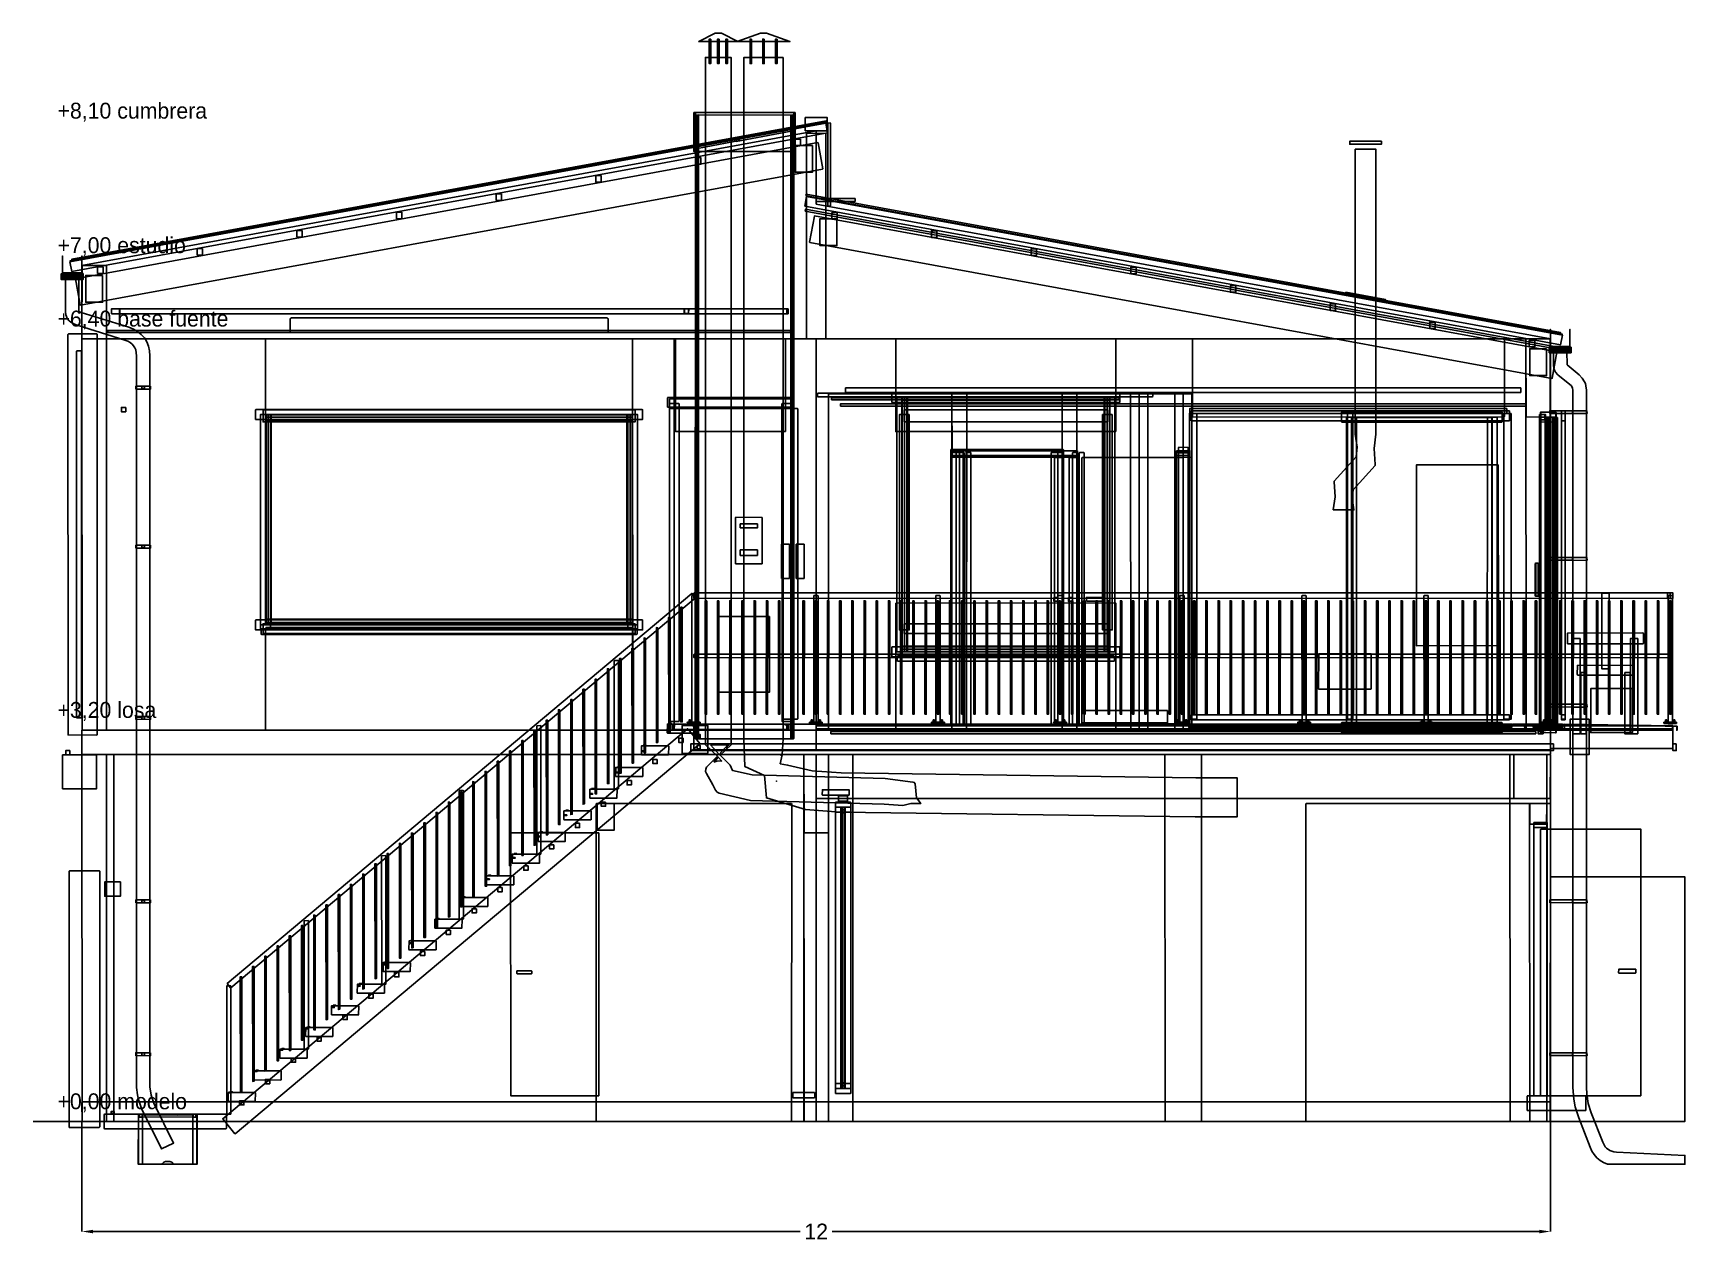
# Model space of a CAD drawing. Header units: metres. Extents: x 319.6 to 373.1, y -1 to 8.9.
# Drawn here: x 359.6 to 373.1, y -0.99 to 8.9 of the extents above; entities that cross this region are included whole.
import ezdxf

# ---------------------------------------------------------------- set-up
doc = ezdxf.new("R2010")
doc.units = ezdxf.units.M
for name, color, linetype in [('COTAS', 4, 'Continuous'), ('TEXTOS', 7, 'Continuous'), ('VISTA', 8, 'Continuous')]:
    doc.layers.add(name, color=color, linetype=linetype)
doc.dimstyles.get("Standard").update_dxf_attribs({"dimtxt": 2.5, "dimasz": 2.5, "dimexe": 1.25, "dimexo": 0.625, "dimtad": 1, "dimcen": 2.5, "dimazin": 3, "dimtfac": 1, "dimtmove": 0, "dimatfit": 3})

msp = doc.modelspace()

# ---------------------------------------------------------------- texts
at = {"layer": 'TEXTOS'}
for s, p in [('+8,10 cumbrera', (359.8, 8.2)), ('+7,00 estudio', (359.8, 7.1)), ('+6,40 base fuente', (359.8, 6.5)), ('+3,20 losa', (359.8, 3.3)), ('+0,00 modelo', (359.8, 0.1))]:
    msp.add_text(s, height=0.13, dxfattribs=at).set_placement(p)

# ---------------------------------------------------------------- blocks, each defined once
blk = doc.blocks.new('_CLOSEDFILLED')
at = {"color": 0, "linetype": 'BYBLOCK'}
blk.add_solid([(-1, 0.16), (0, 0), (-1, -0.16)], dxfattribs=at)
blk = doc.blocks.new('*D2')
for p, q in [((360, 0), (360, -0.9)), ((372, 0), (372, -0.9)), ((360.09, -0.9), (365.87, -0.9)), ((366.13, -0.9), (371.91, -0.9))]:
    blk.add_line(p, q)
at = {"layer": 'Defpoints'}
for p in [(360, 0), (372, 0), (360, -0.9)]:
    blk.add_point(p, dxfattribs=at)
at = {"layer": 'COTAS', "xscale": 0.09, "yscale": 0.09, "rotation": 180}
blk.add_blockref('_CLOSEDFILLED', (360, -0.9), dxfattribs=at)
at = {"layer": 'COTAS', "xscale": 0.09, "yscale": 0.09}
blk.add_blockref('_CLOSEDFILLED', (372, -0.9), dxfattribs=at)
at = {"layer": 'COTAS', "insert": (366, -0.9), "char_height": 0.13, "attachment_point": 5}
blk.add_mtext('12', dxfattribs=at)

# ---------------------------------------------------------------- dimensions: what is measured, and where the dimension line sits
at = {"layer": 'COTAS'}
dim = msp.add_linear_dim(base=(360, -0.9), p1=(360, 0), p2=(372, 0), dimstyle='Standard', override={"dimtxt": 0.13, "dimasz": 0.09}, dxfattribs=at)
dim.commit()
dim.dimension.update_dxf_attribs({"geometry": '*D2', "text_midpoint": (366, -0.9)})

# ---------------------------------------------------------------- linework, layer by layer
at = {"layer": 'VISTA'}
msp.add_line((359.6, 0), (373.1, 0), dxfattribs=at)
for points in [[(365.225, 8.9), (365.36, 8.83), (365.04, 8.83), (365.175, 8.9), (365.225, 8.9)], [(365.138, 8.85), (365.138, 8.65), (365.126, 8.65), (365.126, 8.85), (365.138, 8.85)], [(365.206, 8.85), (365.206, 8.65), (365.194, 8.65), (365.194, 8.85), (365.206, 8.85)], [(365.274, 8.85), (365.274, 8.65), (365.262, 8.65), (365.262, 8.85), (365.274, 8.85)], [(365.595, 8.9), (365.785, 8.83), (365.355, 8.83), (365.545, 8.9), (365.595, 8.9)], [(365.472, 8.85), (365.472, 8.65), (365.46, 8.65), (365.46, 8.85), (365.472, 8.85)], [(365.576, 8.85), (365.576, 8.65), (365.564, 8.65), (365.564, 8.85), (365.576, 8.85)], [(365.68, 8.85), (365.68, 8.65), (365.668, 8.65), (365.668, 8.85), (365.68, 8.85)], [(365.155, 2.754), (365.103, 2.846), (365.096, 2.862), (365.097, 2.88), (365.105, 2.898), (365.119, 2.914), (365.193, 2.986), (365.095, 3.08), (365.095, 8.7), (365.305, 8.7), (365.305, 3.08), (365.215, 2.994), (365.297, 2.914), (365.315, 2.87), (365.476, 2.835), (366.564, 2.805), (366.791, 2.775), (366.801, 2.772), (366.808, 2.762), (366.82, 2.647), (366.855, 2.6), (366.773, 2.599), (366.709, 2.585), (366.556, 2.595), (365.464, 2.625), (365.208, 2.684), (365.19, 2.694), (365.177, 2.71), (365.155, 2.754)], [(365.73, 8.7), (365.73, 3.13), (365.723, 2.998), (365.707, 2.925), (365.767, 2.914), (365.967, 2.868), (366.203, 2.85), (369.102, 2.81), (369.44, 2.81), (369.44, 2.49), (369.098, 2.49), (366.197, 2.53), (365.913, 2.552), (365.593, 2.646), (365.579, 2.828), (365.417, 2.902), (365.41, 3.13), (365.41, 8.7), (365.73, 8.7)], [(365.013, 8.249), (365.012, 7.93), (365.001, 7.931), (365.001, 8.25), (365.013, 8.249)], [(365.824, 8.25), (365.825, 7.931), (365.006, 7.93), (365.005, 8.25), (365.824, 8.25)], [(365.829, 8.249), (365.828, 7.93), (365.817, 7.931), (365.817, 8.25), (365.829, 8.249)], [(366.079, 8.17), (359.902, 7.037), (359.902, 7.038), (366.079, 8.17)], [(359.902, 7.03), (366.079, 8.162), (366.093, 8.084), (359.916, 6.951), (359.902, 7.03)], [(366.081, 8.181), (366.083, 8.179), (366.084, 8.171), (366.083, 8.169), (359.919, 7.039), (359.917, 7.041), (359.916, 7.05), (366.081, 8.181)], [(366.081, 8.181), (366.083, 8.179), (366.084, 8.171), (366.083, 8.169), (359.919, 7.039), (359.917, 7.041), (359.916, 7.05), (366.081, 8.181)], [(366.081, 8.181), (366.083, 8.179), (366.084, 8.171), (366.083, 8.169), (359.919, 7.039), (359.917, 7.041), (359.916, 7.05), (366.081, 8.181)], [(366.081, 8.181), (366.083, 8.179), (366.084, 8.171), (366.083, 8.169), (359.919, 7.039), (359.917, 7.041), (359.916, 7.05), (366.081, 8.181)], [(366.081, 8.181), (366.083, 8.179), (366.084, 8.171), (366.083, 8.169), (359.919, 7.039), (359.917, 7.041), (359.916, 7.05), (366.081, 8.181)], [(366.081, 8.181), (366.083, 8.179), (366.084, 8.171), (366.083, 8.169), (359.919, 7.039), (359.917, 7.041), (359.916, 7.05), (366.081, 8.181)], [(366.081, 8.181), (366.083, 8.179), (366.084, 8.171), (366.083, 8.169), (359.919, 7.039), (359.917, 7.041), (359.916, 7.05), (366.081, 8.181)], [(366.081, 8.181), (366.083, 8.179), (366.084, 8.171), (366.083, 8.169), (359.919, 7.039), (359.917, 7.041), (359.916, 7.05), (366.081, 8.181)], [(366.081, 8.181), (366.083, 8.179), (366.084, 8.171), (366.083, 8.169), (359.919, 7.039), (359.917, 7.041), (359.916, 7.05), (366.081, 8.181)], [(366.081, 8.181), (366.083, 8.179), (366.084, 8.171), (366.083, 8.169), (359.919, 7.039), (359.917, 7.041), (359.916, 7.05), (366.081, 8.181)], [(366.081, 8.181), (366.083, 8.179), (366.084, 8.171), (366.083, 8.169), (359.919, 7.039), (359.917, 7.041), (359.916, 7.05), (366.081, 8.181)], [(366.081, 8.181), (366.083, 8.179), (366.084, 8.171), (366.083, 8.169), (359.919, 7.039), (359.917, 7.041), (359.916, 7.05), (366.081, 8.181)], [(366.081, 8.181), (366.083, 8.179), (366.084, 8.171), (366.083, 8.169), (359.919, 7.039), (359.917, 7.041), (359.916, 7.05), (366.081, 8.181)], [(366.081, 8.181), (366.083, 8.179), (366.084, 8.171), (366.083, 8.169), (359.919, 7.039), (359.917, 7.041), (359.916, 7.05), (366.081, 8.181)], [(366.081, 8.181), (366.083, 8.179), (366.084, 8.171), (366.083, 8.169), (359.919, 7.039), (359.917, 7.041), (359.916, 7.05), (366.081, 8.181)], [(366.081, 8.181), (366.083, 8.179), (366.084, 8.171), (366.083, 8.169), (359.919, 7.039), (359.917, 7.041), (359.916, 7.05), (366.081, 8.181)], [(366.081, 8.181), (366.083, 8.179), (366.084, 8.171), (366.083, 8.169), (359.919, 7.039), (359.917, 7.041), (359.916, 7.05), (366.081, 8.181)], [(366.081, 8.181), (366.083, 8.179), (366.084, 8.171), (366.083, 8.169), (359.919, 7.039), (359.917, 7.041), (359.916, 7.05), (366.081, 8.181)], [(366.081, 8.181), (366.083, 8.179), (366.084, 8.171), (366.083, 8.169), (359.919, 7.039), (359.917, 7.041), (359.916, 7.05), (366.081, 8.181)], [(366.081, 8.181), (366.083, 8.179), (366.084, 8.171), (366.083, 8.169), (359.919, 7.039), (359.917, 7.041), (359.916, 7.05), (366.081, 8.181)], [(366.081, 8.181), (366.083, 8.179), (366.084, 8.171), (366.083, 8.169), (359.919, 7.039), (359.917, 7.041), (359.916, 7.05), (366.081, 8.181)], [(366.081, 8.181), (366.083, 8.179), (366.084, 8.171), (366.083, 8.169), (359.919, 7.039), (359.917, 7.041), (359.916, 7.05), (366.081, 8.181)], [(366.081, 8.181), (366.083, 8.179), (366.084, 8.171), (366.083, 8.169), (359.919, 7.039), (359.917, 7.041), (359.916, 7.05), (366.081, 8.181)], [(366.081, 8.181), (366.083, 8.179), (366.084, 8.171), (366.083, 8.169), (359.919, 7.039), (359.917, 7.041), (359.916, 7.05), (366.081, 8.181)], [(366.081, 8.181), (366.083, 8.179), (366.084, 8.171), (366.083, 8.169), (359.919, 7.039), (359.917, 7.041), (359.916, 7.05), (366.081, 8.181)], [(366.081, 8.181), (366.083, 8.179), (366.084, 8.171), (366.083, 8.169), (359.919, 7.039), (359.917, 7.041), (359.916, 7.05), (366.081, 8.181)], [(366.081, 8.181), (366.083, 8.179), (366.084, 8.171), (366.083, 8.169), (359.919, 7.039), (359.917, 7.041), (359.916, 7.05), (366.081, 8.181)], [(366.081, 8.181), (366.083, 8.179), (366.084, 8.171), (366.083, 8.169), (359.919, 7.039), (359.917, 7.041), (359.916, 7.05), (366.081, 8.181)], [(366.081, 8.181), (366.083, 8.179), (366.084, 8.171), (366.083, 8.169), (359.919, 7.039), (359.917, 7.041), (359.916, 7.05), (366.081, 8.181)], [(366.081, 8.181), (366.083, 8.179), (366.084, 8.171), (366.083, 8.169), (359.919, 7.039), (359.917, 7.041), (359.916, 7.05), (366.081, 8.181)], [(366.081, 8.181), (366.083, 8.179), (366.084, 8.171), (366.083, 8.169), (359.919, 7.039), (359.917, 7.041), (359.916, 7.05), (366.081, 8.181)], [(366.081, 8.181), (366.083, 8.179), (366.084, 8.171), (366.083, 8.169), (359.919, 7.039), (359.917, 7.041), (359.916, 7.05), (366.081, 8.181)], [(366.081, 8.181), (366.083, 8.179), (366.084, 8.171), (366.083, 8.169), (359.919, 7.039), (359.917, 7.041), (359.916, 7.05), (366.081, 8.181)], [(366.081, 8.181), (366.083, 8.179), (366.084, 8.171), (366.083, 8.169), (359.919, 7.039), (359.917, 7.041), (359.916, 7.05), (366.081, 8.181)], [(366.081, 8.181), (366.083, 8.179), (366.084, 8.171), (366.083, 8.169), (359.919, 7.039), (359.917, 7.041), (359.916, 7.05), (366.081, 8.181)], [(366.081, 8.181), (366.083, 8.179), (366.084, 8.171), (366.083, 8.169), (359.919, 7.039), (359.917, 7.041), (359.916, 7.05), (366.081, 8.181)], [(366.081, 8.181), (366.083, 8.179), (366.084, 8.171), (366.083, 8.169), (359.919, 7.039), (359.917, 7.041), (359.916, 7.05), (366.081, 8.181)], [(366.081, 8.181), (366.083, 8.179), (366.084, 8.171), (366.083, 8.169), (359.919, 7.039), (359.917, 7.041), (359.916, 7.05), (366.081, 8.181)], [(366.081, 8.181), (366.083, 8.179), (366.084, 8.171), (366.083, 8.169), (359.919, 7.039), (359.917, 7.041), (359.916, 7.05), (366.081, 8.181)], [(366.081, 8.181), (366.083, 8.179), (366.084, 8.171), (366.083, 8.169), (359.919, 7.039), (359.917, 7.041), (359.916, 7.05), (366.081, 8.181)], [(366.081, 8.181), (366.083, 8.179), (366.084, 8.171), (366.083, 8.169), (359.919, 7.039), (359.917, 7.041), (359.916, 7.05), (366.081, 8.181)], [(366.081, 8.181), (366.083, 8.179), (366.084, 8.171), (366.083, 8.169), (359.919, 7.039), (359.917, 7.041), (359.916, 7.05), (366.081, 8.181)], [(366.081, 8.181), (366.083, 8.179), (366.084, 8.171), (366.083, 8.169), (359.919, 7.039), (359.917, 7.041), (359.916, 7.05), (366.081, 8.181)], [(366.081, 8.181), (366.083, 8.179), (366.084, 8.171), (366.083, 8.169), (359.919, 7.039), (359.917, 7.041), (359.916, 7.05), (366.081, 8.181)], [(366.081, 8.181), (366.083, 8.179), (366.084, 8.171), (366.083, 8.169), (359.919, 7.039), (359.917, 7.041), (359.916, 7.05), (366.081, 8.181)], [(365.036, 8.23), (365.038, 8.228), (365.038, 3.132), (365.036, 3.13), (365.014, 3.13), (365.012, 3.132), (365.013, 8.229), (365.036, 8.23)], [(365.803, 8.23), (365.805, 8.228), (365.805, 3.132), (365.803, 3.13), (365.027, 3.13), (365.025, 3.132), (365.026, 8.229), (365.803, 8.23)], [(365.343, 8.03), (365.401, 8.04), (365.433, 8.046), (365.471, 8.053), (365.518, 8.062), (365.624, 8.081), (365.686, 8.093), (365.794, 8.112), (365.795, 8.112), (365.797, 8.097), (365.433, 8.03), (365.346, 8.014), (365.343, 8.03)], [(365.815, 8.23), (365.817, 8.228), (365.817, 3.132), (365.815, 3.13), (365.795, 3.13), (365.793, 3.132), (365.793, 8.229), (365.815, 8.23)], [(365.911, 8.21), (366.09, 8.209), (366.089, 8.1), (365.911, 8.101), (365.911, 8.21)], [(366.114, 8.165), (366.116, 8.163), (366.116, 7.487), (366.114, 7.485), (366.096, 7.485), (366.094, 7.487), (366.095, 8.164), (366.114, 8.165)], [(366.013, 8.004), (366.015, 8.003), (366.054, 7.79), (366.052, 7.788), (359.987, 6.676), (359.985, 6.677), (359.946, 6.891), (366.013, 8.004)], [(366.013, 8.004), (366.015, 8.003), (366.054, 7.79), (366.052, 7.788), (359.987, 6.676), (359.985, 6.677), (359.946, 6.891), (366.013, 8.004)], [(366.013, 8.004), (366.015, 8.003), (366.054, 7.79), (366.052, 7.788), (359.987, 6.676), (359.985, 6.677), (359.946, 6.891), (366.013, 8.004)], [(366.013, 8.004), (366.015, 8.003), (366.054, 7.79), (366.052, 7.788), (359.987, 6.676), (359.985, 6.677), (359.946, 6.891), (366.013, 8.004)], [(366.013, 8.004), (366.015, 8.003), (366.054, 7.79), (366.052, 7.788), (359.987, 6.676), (359.985, 6.677), (359.946, 6.891), (366.013, 8.004)], [(366.013, 8.004), (366.015, 8.003), (366.054, 7.79), (366.052, 7.788), (359.987, 6.676), (359.985, 6.677), (359.946, 6.891), (366.013, 8.004)], [(366.013, 8.004), (366.015, 8.003), (366.054, 7.79), (366.052, 7.788), (359.987, 6.676), (359.985, 6.677), (359.946, 6.891), (366.013, 8.004)], [(366.013, 8.004), (366.015, 8.003), (366.054, 7.79), (366.052, 7.788), (359.987, 6.676), (359.985, 6.677), (359.946, 6.891), (366.013, 8.004)], [(366.013, 8.004), (366.015, 8.003), (366.054, 7.79), (366.052, 7.788), (359.987, 6.676), (359.985, 6.677), (359.946, 6.891), (366.013, 8.004)], [(366.013, 8.004), (366.015, 8.003), (366.054, 7.79), (366.052, 7.788), (359.987, 6.676), (359.985, 6.677), (359.946, 6.891), (366.013, 8.004)], [(366.013, 8.004), (366.015, 8.003), (366.054, 7.79), (366.052, 7.788), (359.987, 6.676), (359.985, 6.677), (359.946, 6.891), (366.013, 8.004)], [(366, 7.5), (372, 6.4), (360, 6.4), (360, 7), (366, 8.1), (366, 7.5)], [(366, 7.5), (372, 6.4), (360, 6.4), (360, 7), (366, 8.1), (366, 7.5)], [(365.027, 7.972), (365.2, 8.003), (365.37, 8.035), (365.373, 8.02), (365.03, 7.956), (365.027, 7.971), (365.027, 7.972)], [(365.027, 7.972), (365.027, 7.972), (365.027, 7.972), (365.027, 7.972)], [(365.278, 8.018), (365.278, 8.018), (365.278, 8.018), (365.278, 8.018)], [(365.471, 8.053), (365.471, 8.053), (365.471, 8.053), (365.471, 8.053)], [(365.686, 8.093), (365.686, 8.093), (365.686, 8.093), (365.686, 8.093)], [(365.707, 8.08), (365.707, 8.08), (365.707, 8.08), (365.707, 8.08)], [(365.872, 8.032), (365.872, 7.979), (365.828, 7.979), (365.828, 8.032), (365.872, 8.032)], [(365.969, 7.981), (365.969, 7.762), (365.831, 7.762), (365.831, 7.981), (365.969, 7.981)], [(366.078, 8.08), (366.08, 8.078), (366.08, 6.402), (366.078, 6.4), (365.922, 6.4), (365.92, 6.402), (365.921, 8.079), (366.078, 8.08)], [(370.62, 8.015), (370.62, 7.99), (370.36, 7.99), (370.36, 8.015), (370.62, 8.015)], [(365.058, 7.883), (365.058, 7.829), (365.014, 7.829), (365.014, 7.883), (365.058, 7.883)], [(370.225, 5), (370.241, 5.107), (370.232, 5.23), (370.234, 5.237), (370.412, 5.434), (370.42, 5.515), (370.405, 5.62), (370.405, 7.95), (370.575, 7.95), (370.575, 5.62), (370.559, 5.504), (370.569, 5.371), (370.567, 5.364), (370.388, 5.165), (370.38, 5.096), (370.395, 5), (370.225, 5)], [(364.243, 7.734), (364.243, 7.68), (364.2, 7.68), (364.2, 7.734), (364.243, 7.734)], [(363.429, 7.585), (363.429, 7.531), (363.385, 7.531), (363.385, 7.585), (363.429, 7.585)], [(365.907, 7.484), (365.921, 7.562), (372.098, 6.43), (372.084, 6.351), (365.907, 7.484)], [(365.919, 7.581), (372.083, 6.451), (372.084, 6.449), (372.083, 6.441), (372.081, 6.439), (365.917, 7.569), (365.916, 7.571), (365.917, 7.579), (365.919, 7.581)], [(365.919, 7.581), (372.083, 6.451), (372.084, 6.449), (372.083, 6.441), (372.081, 6.439), (365.917, 7.569), (365.916, 7.571), (365.917, 7.579), (365.919, 7.581)], [(365.919, 7.581), (372.083, 6.451), (372.084, 6.449), (372.083, 6.441), (372.081, 6.439), (365.917, 7.569), (365.916, 7.571), (365.917, 7.579), (365.919, 7.581)], [(365.919, 7.581), (372.083, 6.451), (372.084, 6.449), (372.083, 6.441), (372.081, 6.439), (365.917, 7.569), (365.916, 7.571), (365.917, 7.579), (365.919, 7.581)], [(365.919, 7.581), (372.083, 6.451), (372.084, 6.449), (372.083, 6.441), (372.081, 6.439), (365.917, 7.569), (365.916, 7.571), (365.917, 7.579), (365.919, 7.581)], [(365.919, 7.581), (372.083, 6.451), (372.084, 6.449), (372.083, 6.441), (372.081, 6.439), (365.917, 7.569), (365.916, 7.571), (365.917, 7.579), (365.919, 7.581)], [(365.919, 7.581), (372.083, 6.451), (372.084, 6.449), (372.083, 6.441), (372.081, 6.439), (365.917, 7.569), (365.916, 7.571), (365.917, 7.579), (365.919, 7.581)], [(365.919, 7.581), (372.083, 6.451), (372.084, 6.449), (372.083, 6.441), (372.081, 6.439), (365.917, 7.569), (365.916, 7.571), (365.917, 7.579), (365.919, 7.581)], [(365.919, 7.581), (372.083, 6.451), (372.084, 6.449), (372.083, 6.441), (372.081, 6.439), (365.917, 7.569), (365.916, 7.571), (365.917, 7.579), (365.919, 7.581)], [(365.919, 7.581), (372.083, 6.451), (372.084, 6.449), (372.083, 6.441), (372.081, 6.439), (365.917, 7.569), (365.916, 7.571), (365.917, 7.579), (365.919, 7.581)], [(365.919, 7.581), (372.083, 6.451), (372.084, 6.449), (372.083, 6.441), (372.081, 6.439), (365.917, 7.569), (365.916, 7.571), (365.917, 7.579), (365.919, 7.581)], [(365.919, 7.581), (372.083, 6.451), (372.084, 6.449), (372.083, 6.441), (372.081, 6.439), (365.917, 7.569), (365.916, 7.571), (365.917, 7.579), (365.919, 7.581)], [(365.919, 7.581), (372.083, 6.451), (372.084, 6.449), (372.083, 6.441), (372.081, 6.439), (365.917, 7.569), (365.916, 7.571), (365.917, 7.579), (365.919, 7.581)], [(365.919, 7.581), (372.083, 6.451), (372.084, 6.449), (372.083, 6.441), (372.081, 6.439), (365.917, 7.569), (365.916, 7.571), (365.917, 7.579), (365.919, 7.581)], [(365.919, 7.581), (372.083, 6.451), (372.084, 6.449), (372.083, 6.441), (372.081, 6.439), (365.917, 7.569), (365.916, 7.571), (365.917, 7.579), (365.919, 7.581)], [(365.919, 7.581), (372.083, 6.451), (372.084, 6.449), (372.083, 6.441), (372.081, 6.439), (365.917, 7.569), (365.916, 7.571), (365.917, 7.579), (365.919, 7.581)], [(365.919, 7.581), (372.083, 6.451), (372.084, 6.449), (372.083, 6.441), (372.081, 6.439), (365.917, 7.569), (365.916, 7.571), (365.917, 7.579), (365.919, 7.581)], [(365.919, 7.581), (372.083, 6.451), (372.084, 6.449), (372.083, 6.441), (372.081, 6.439), (365.917, 7.569), (365.916, 7.571), (365.917, 7.579), (365.919, 7.581)], [(365.919, 7.581), (372.083, 6.451), (372.084, 6.449), (372.083, 6.441), (372.081, 6.439), (365.917, 7.569), (365.916, 7.571), (365.917, 7.579), (365.919, 7.581)], [(365.919, 7.581), (372.083, 6.451), (372.084, 6.449), (372.083, 6.441), (372.081, 6.439), (365.917, 7.569), (365.916, 7.571), (365.917, 7.579), (365.919, 7.581)], [(365.919, 7.581), (372.083, 6.451), (372.084, 6.449), (372.083, 6.441), (372.081, 6.439), (365.917, 7.569), (365.916, 7.571), (365.917, 7.579), (365.919, 7.581)], [(365.919, 7.581), (372.083, 6.451), (372.084, 6.449), (372.083, 6.441), (372.081, 6.439), (365.917, 7.569), (365.916, 7.571), (365.917, 7.579), (365.919, 7.581)], [(365.919, 7.581), (372.083, 6.451), (372.084, 6.449), (372.083, 6.441), (372.081, 6.439), (365.917, 7.569), (365.916, 7.571), (365.917, 7.579), (365.919, 7.581)], [(365.919, 7.581), (372.083, 6.451), (372.084, 6.449), (372.083, 6.441), (372.081, 6.439), (365.917, 7.569), (365.916, 7.571), (365.917, 7.579), (365.919, 7.581)], [(365.919, 7.581), (372.083, 6.451), (372.084, 6.449), (372.083, 6.441), (372.081, 6.439), (365.917, 7.569), (365.916, 7.571), (365.917, 7.579), (365.919, 7.581)], [(365.919, 7.581), (372.083, 6.451), (372.084, 6.449), (372.083, 6.441), (372.081, 6.439), (365.917, 7.569), (365.916, 7.571), (365.917, 7.579), (365.919, 7.581)], [(365.919, 7.581), (372.083, 6.451), (372.084, 6.449), (372.083, 6.441), (372.081, 6.439), (365.917, 7.569), (365.916, 7.571), (365.917, 7.579), (365.919, 7.581)], [(365.919, 7.581), (372.083, 6.451), (372.084, 6.449), (372.083, 6.441), (372.081, 6.439), (365.917, 7.569), (365.916, 7.571), (365.917, 7.579), (365.919, 7.581)], [(365.919, 7.581), (372.083, 6.451), (372.084, 6.449), (372.083, 6.441), (372.081, 6.439), (365.917, 7.569), (365.916, 7.571), (365.917, 7.579), (365.919, 7.581)], [(365.919, 7.581), (372.083, 6.451), (372.084, 6.449), (372.083, 6.441), (372.081, 6.439), (365.917, 7.569), (365.916, 7.571), (365.917, 7.579), (365.919, 7.581)], [(365.919, 7.581), (372.083, 6.451), (372.084, 6.449), (372.083, 6.441), (372.081, 6.439), (365.917, 7.569), (365.916, 7.571), (365.917, 7.579), (365.919, 7.581)], [(365.919, 7.581), (372.083, 6.451), (372.084, 6.449), (372.083, 6.441), (372.081, 6.439), (365.917, 7.569), (365.916, 7.571), (365.917, 7.579), (365.919, 7.581)], [(365.919, 7.581), (372.083, 6.451), (372.084, 6.449), (372.083, 6.441), (372.081, 6.439), (365.917, 7.569), (365.916, 7.571), (365.917, 7.579), (365.919, 7.581)], [(365.919, 7.581), (372.083, 6.451), (372.084, 6.449), (372.083, 6.441), (372.081, 6.439), (365.917, 7.569), (365.916, 7.571), (365.917, 7.579), (365.919, 7.581)], [(365.919, 7.581), (372.083, 6.451), (372.084, 6.449), (372.083, 6.441), (372.081, 6.439), (365.917, 7.569), (365.916, 7.571), (365.917, 7.579), (365.919, 7.581)], [(365.919, 7.581), (372.083, 6.451), (372.084, 6.449), (372.083, 6.441), (372.081, 6.439), (365.917, 7.569), (365.916, 7.571), (365.917, 7.579), (365.919, 7.581)], [(365.919, 7.581), (372.083, 6.451), (372.084, 6.449), (372.083, 6.441), (372.081, 6.439), (365.917, 7.569), (365.916, 7.571), (365.917, 7.579), (365.919, 7.581)], [(365.919, 7.581), (372.083, 6.451), (372.084, 6.449), (372.083, 6.441), (372.081, 6.439), (365.917, 7.569), (365.916, 7.571), (365.917, 7.579), (365.919, 7.581)], [(365.919, 7.581), (372.083, 6.451), (372.084, 6.449), (372.083, 6.441), (372.081, 6.439), (365.917, 7.569), (365.916, 7.571), (365.917, 7.579), (365.919, 7.581)], [(365.919, 7.581), (372.083, 6.451), (372.084, 6.449), (372.083, 6.441), (372.081, 6.439), (365.917, 7.569), (365.916, 7.571), (365.917, 7.579), (365.919, 7.581)], [(365.919, 7.581), (372.083, 6.451), (372.084, 6.449), (372.083, 6.441), (372.081, 6.439), (365.917, 7.569), (365.916, 7.571), (365.917, 7.579), (365.919, 7.581)], [(365.919, 7.581), (372.083, 6.451), (372.084, 6.449), (372.083, 6.441), (372.081, 6.439), (365.917, 7.569), (365.916, 7.571), (365.917, 7.579), (365.919, 7.581)], [(365.919, 7.581), (372.083, 6.451), (372.084, 6.449), (372.083, 6.441), (372.081, 6.439), (365.917, 7.569), (365.916, 7.571), (365.917, 7.579), (365.919, 7.581)], [(365.919, 7.581), (372.083, 6.451), (372.084, 6.449), (372.083, 6.441), (372.081, 6.439), (365.917, 7.569), (365.916, 7.571), (365.917, 7.579), (365.919, 7.581)], [(365.919, 7.581), (372.083, 6.451), (372.084, 6.449), (372.083, 6.441), (372.081, 6.439), (365.917, 7.569), (365.916, 7.571), (365.917, 7.579), (365.919, 7.581)], [(365.921, 7.57), (365.921, 7.57), (372.098, 6.437), (365.921, 7.57)], [(362.615, 7.435), (362.615, 7.381), (362.571, 7.381), (362.571, 7.435), (362.615, 7.435)], [(365.91, 7.443), (365.913, 7.46), (372.09, 6.327), (372.087, 6.31), (365.91, 7.443)], [(366.318, 7.548), (366.32, 7.545), (366.32, 7.524), (366.318, 7.522), (366.002, 7.522), (366, 7.524), (366.001, 7.547), (366.318, 7.548)], [(366.172, 7.432), (366.172, 7.379), (366.128, 7.379), (366.128, 7.432), (366.172, 7.432)], [(365.987, 7.404), (372.052, 6.292), (372.054, 6.29), (372.015, 6.077), (372.013, 6.076), (365.948, 7.188), (365.946, 7.19), (365.985, 7.403), (365.987, 7.404)], [(365.987, 7.404), (372.052, 6.292), (372.054, 6.29), (372.015, 6.077), (372.013, 6.076), (365.948, 7.188), (365.946, 7.19), (365.985, 7.403), (365.987, 7.404)], [(365.987, 7.404), (372.052, 6.292), (372.054, 6.29), (372.015, 6.077), (372.013, 6.076), (365.948, 7.188), (365.946, 7.19), (365.985, 7.403), (365.987, 7.404)], [(365.987, 7.404), (372.052, 6.292), (372.054, 6.29), (372.015, 6.077), (372.013, 6.076), (365.948, 7.188), (365.946, 7.19), (365.985, 7.403), (365.987, 7.404)], [(365.987, 7.404), (372.052, 6.292), (372.054, 6.29), (372.015, 6.077), (372.013, 6.076), (365.948, 7.188), (365.946, 7.19), (365.985, 7.403), (365.987, 7.404)], [(365.987, 7.404), (372.052, 6.292), (372.054, 6.29), (372.015, 6.077), (372.013, 6.076), (365.948, 7.188), (365.946, 7.19), (365.985, 7.403), (365.987, 7.404)], [(365.987, 7.404), (372.052, 6.292), (372.054, 6.29), (372.015, 6.077), (372.013, 6.076), (365.948, 7.188), (365.946, 7.19), (365.985, 7.403), (365.987, 7.404)], [(365.987, 7.404), (372.052, 6.292), (372.054, 6.29), (372.015, 6.077), (372.013, 6.076), (365.948, 7.188), (365.946, 7.19), (365.985, 7.403), (365.987, 7.404)], [(365.987, 7.404), (372.052, 6.292), (372.054, 6.29), (372.015, 6.077), (372.013, 6.076), (365.948, 7.188), (365.946, 7.19), (365.985, 7.403), (365.987, 7.404)], [(365.987, 7.404), (372.052, 6.292), (372.054, 6.29), (372.015, 6.077), (372.013, 6.076), (365.948, 7.188), (365.946, 7.19), (365.985, 7.403), (365.987, 7.404)], [(365.987, 7.404), (372.052, 6.292), (372.054, 6.29), (372.015, 6.077), (372.013, 6.076), (365.948, 7.188), (365.946, 7.19), (365.985, 7.403), (365.987, 7.404)], [(366.169, 7.381), (366.169, 7.162), (366.031, 7.162), (366.031, 7.381), (366.169, 7.381)], [(361.8, 7.286), (361.8, 7.232), (361.757, 7.232), (361.757, 7.286), (361.8, 7.286)], [(366.986, 7.283), (366.986, 7.229), (366.942, 7.229), (366.942, 7.283), (366.986, 7.283)], [(359.84, 6.895), (359.84, 7.078), (359.841, 6.939), (359.999, 6.939), (360, 7.078), (360, 6.895), (359.84, 6.895)], [(360.986, 7.137), (360.986, 7.083), (360.942, 7.083), (360.942, 7.137), (360.986, 7.137)], [(367.8, 7.134), (367.8, 7.08), (367.757, 7.08), (367.757, 7.134), (367.8, 7.134)], [(360.009, 6.933), (360.01, 6.926), (359.831, 6.925), (359.83, 6.932), (360.009, 6.933)], [(360.009, 6.928), (360.01, 6.921), (359.831, 6.92), (359.83, 6.928), (360.009, 6.928)], [(360.009, 6.922), (360.01, 6.915), (359.831, 6.914), (359.83, 6.922), (360.009, 6.922)], [(360.009, 6.916), (360.01, 6.909), (359.831, 6.908), (359.83, 6.916), (360.009, 6.916)], [(360.009, 6.91), (360.01, 6.903), (359.831, 6.902), (359.83, 6.91), (360.009, 6.91)], [(360.009, 6.904), (360.01, 6.897), (359.831, 6.896), (359.83, 6.904), (360.009, 6.904)], [(360.009, 6.898), (360.01, 6.891), (359.831, 6.89), (359.83, 6.898), (360.009, 6.898)], [(360.009, 6.892), (360.01, 6.885), (359.831, 6.884), (359.83, 6.892), (360.009, 6.892)], [(359.865, 6.897), (359.975, 6.897), (359.975, 6.623), (359.993, 6.615), (360.383, 6.494), (360.421, 6.479), (360.455, 6.46), (360.485, 6.436), (360.511, 6.408), (360.53, 6.375), (360.544, 6.339), (360.552, 6.301), (360.555, 6.26), (360.555, 0.284), (360.565, 0.215), (360.587, 0.15), (360.749, -0.176), (360.651, -0.224), (360.487, 0.107), (360.466, 0.162), (360.459, 0.19), (360.453, 0.219), (360.446, 0.278), (360.445, 6.26), (360.444, 6.286), (360.439, 6.309), (360.432, 6.327), (360.422, 6.343), (360.41, 6.357), (360.395, 6.369), (360.375, 6.38), (360.35, 6.389), (359.96, 6.51), (359.925, 6.525), (359.909, 6.535), (359.896, 6.547), (359.88, 6.566), (359.873, 6.581), (359.868, 6.596), (359.865, 6.621), (359.865, 6.897)], [(360.198, 7), (360.2, 6.998), (360.2, 6.402), (360.198, 6.4), (360.002, 6.4), (360, 6.402), (360.001, 6.999), (360.198, 7)], [(360.169, 6.918), (360.169, 6.699), (360.031, 6.699), (360.031, 6.918), (360.169, 6.918)], [(360.172, 6.987), (360.172, 6.934), (360.128, 6.934), (360.128, 6.987), (360.172, 6.987)], [(368.615, 6.985), (368.615, 6.931), (368.571, 6.931), (368.571, 6.985), (368.615, 6.985)], [(369.429, 6.835), (369.429, 6.781), (369.385, 6.781), (369.385, 6.835), (369.429, 6.835)], [(370.327, 6.766), (370.329, 6.781), (370.654, 6.721), (370.65, 6.707), (370.565, 6.722), (370.327, 6.766)], [(360.242, 6.645), (365.758, 6.645), (365.76, 6.643), (365.76, 6.607), (365.758, 6.605), (360.242, 6.605), (360.24, 6.607), (360.24, 6.643), (360.242, 6.645)], [(360.242, 6.645), (365.758, 6.645), (365.76, 6.643), (365.76, 6.607), (365.758, 6.605), (360.242, 6.605), (360.24, 6.607), (360.24, 6.643), (360.242, 6.645)], [(360.242, 6.645), (365.758, 6.645), (365.76, 6.643), (365.76, 6.607), (365.758, 6.605), (360.242, 6.605), (360.24, 6.607), (360.24, 6.643), (360.242, 6.645)], [(360.242, 6.645), (365.758, 6.645), (365.76, 6.643), (365.76, 6.607), (365.758, 6.605), (360.242, 6.605), (360.24, 6.607), (360.24, 6.643), (360.242, 6.645)], [(360.242, 6.645), (365.758, 6.645), (365.76, 6.643), (365.76, 6.607), (365.758, 6.605), (360.242, 6.605), (360.24, 6.607), (360.24, 6.643), (360.242, 6.645)], [(360.242, 6.645), (365.758, 6.645), (365.76, 6.643), (365.76, 6.607), (365.758, 6.605), (360.242, 6.605), (360.24, 6.607), (360.24, 6.643), (360.242, 6.645)], [(360.242, 6.645), (365.758, 6.645), (365.76, 6.643), (365.76, 6.607), (365.758, 6.605), (360.242, 6.605), (360.24, 6.607), (360.24, 6.643), (360.242, 6.645)], [(360.242, 6.645), (365.758, 6.645), (365.76, 6.643), (365.76, 6.607), (365.758, 6.605), (360.242, 6.605), (360.24, 6.607), (360.24, 6.643), (360.242, 6.645)], [(360.242, 6.645), (365.758, 6.645), (365.76, 6.643), (365.76, 6.607), (365.758, 6.605), (360.242, 6.605), (360.24, 6.607), (360.24, 6.643), (360.242, 6.645)], [(360.242, 6.645), (365.758, 6.645), (365.76, 6.643), (365.76, 6.607), (365.758, 6.605), (360.242, 6.605), (360.24, 6.607), (360.24, 6.643), (360.242, 6.645)], [(360.242, 6.645), (365.758, 6.645), (365.76, 6.643), (365.76, 6.607), (365.758, 6.605), (360.242, 6.605), (360.24, 6.607), (360.24, 6.643), (360.242, 6.645)], [(360.242, 6.645), (365.758, 6.645), (365.76, 6.643), (365.76, 6.607), (365.758, 6.605), (360.242, 6.605), (360.24, 6.607), (360.24, 6.643), (360.242, 6.645)], [(364.918, 6.645), (364.92, 6.643), (364.92, 6.607), (364.918, 6.605), (360.242, 6.605), (360.24, 6.607), (360.24, 6.644), (364.918, 6.645)], [(364.957, 6.644), (364.957, 6.606), (364.923, 6.606), (364.923, 6.644), (364.957, 6.644)], [(365.771, 6.645), (365.772, 6.643), (365.772, 6.607), (365.771, 6.605), (364.959, 6.605), (364.957, 6.607), (364.958, 6.644), (365.771, 6.645)], [(370.243, 6.686), (370.243, 6.632), (370.2, 6.632), (370.2, 6.686), (370.243, 6.686)], [(370.554, 6.724), (370.554, 6.724), (370.554, 6.724), (370.554, 6.724)], [(361.7, 6.459), (361.7, 6.561), (361.703, 6.567), (361.709, 6.57), (364.291, 6.57), (364.297, 6.567), (364.3, 6.561), (364.3, 6.459), (364.297, 6.453), (364.291, 6.45), (361.709, 6.45), (361.703, 6.453), (361.7, 6.459)], [(361.7, 6.459), (361.7, 6.561), (361.703, 6.567), (361.709, 6.57), (364.291, 6.57), (364.297, 6.567), (364.3, 6.561), (364.3, 6.459), (364.297, 6.453), (364.291, 6.45), (361.709, 6.45), (361.703, 6.453), (361.7, 6.459)], [(361.7, 6.459), (361.7, 6.561), (361.703, 6.567), (361.709, 6.57), (364.291, 6.57), (364.297, 6.567), (364.3, 6.561), (364.3, 6.459), (364.297, 6.453), (364.291, 6.45), (361.709, 6.45), (361.703, 6.453), (361.7, 6.459)], [(361.7, 6.459), (361.7, 6.561), (361.703, 6.567), (361.709, 6.57), (364.291, 6.57), (364.297, 6.567), (364.3, 6.561), (364.3, 6.459), (364.297, 6.453), (364.291, 6.45), (361.709, 6.45), (361.703, 6.453), (361.7, 6.459)], [(361.7, 6.459), (361.7, 6.561), (361.703, 6.567), (361.709, 6.57), (364.291, 6.57), (364.297, 6.567), (364.3, 6.561), (364.3, 6.459), (364.297, 6.453), (364.291, 6.45), (361.709, 6.45), (361.703, 6.453), (361.7, 6.459)], [(371.058, 6.537), (371.058, 6.483), (371.014, 6.483), (371.014, 6.537), (371.058, 6.537)], [(359.885, 6.436), (359.889, 6.44), (360.12, 6.44), (360.125, 6.436), (360.125, 3.164), (360.12, 3.16), (359.886, 3.161), (359.885, 6.436)], [(360, 6.396), (360.005, 6.4), (360.195, 6.4), (360.2, 6.396), (360.2, 3.204), (360.195, 3.2), (360.001, 3.201), (360, 6.396)], [(360, 6.396), (360.002, 6.399), (365.995, 6.4), (365.999, 6.398), (366, 3.204), (365.998, 3.201), (360.001, 3.201), (360, 6.396)], [(365.79, 6.468), (365.79, 6.45), (360.21, 6.45), (360.21, 6.468), (365.79, 6.468)], [(361.5, 6.396), (361.505, 6.4), (364.495, 6.4), (364.5, 6.396), (364.5, 5.764), (364.495, 5.76), (361.501, 5.761), (361.5, 6.396)], [(364.5, 6.396), (364.505, 6.4), (364.836, 6.4), (364.84, 6.396), (364.84, 3.204), (364.836, 3.2), (364.501, 3.201), (364.5, 6.396)], [(364.85, 6.396), (364.852, 6.399), (365.745, 6.4), (365.749, 6.398), (365.75, 5.644), (365.748, 5.641), (364.851, 5.641), (364.85, 6.396)], [(366, 6.396), (366.002, 6.399), (371.995, 6.4), (371.999, 6.398), (372, 3.204), (371.998, 3.201), (366.001, 3.201), (366, 6.396)], [(366.65, 6.396), (366.652, 6.399), (368.445, 6.4), (368.449, 6.398), (368.45, 5.644), (368.448, 5.641), (366.651, 5.641), (366.65, 6.396)], [(369.075, 6.396), (369.079, 6.4), (371.621, 6.4), (371.625, 6.396), (371.625, 5.764), (371.621, 5.76), (369.076, 5.761), (369.075, 6.396)], [(371.8, 6.396), (371.805, 6.4), (371.995, 6.4), (372, 6.396), (372, 3.204), (371.995, 3.2), (371.801, 3.201), (371.8, 6.396)], [(371.8, 6.396), (371.805, 6.4), (371.995, 6.4), (372, 6.396), (372, 3.204), (371.995, 3.2), (371.801, 3.201), (371.8, 6.396)], [(371.8, 6.396), (371.805, 6.4), (371.995, 6.4), (372, 6.396), (372, 5.764), (371.995, 5.76), (371.801, 5.761), (371.8, 6.396)], [(371.8, 6.396), (371.805, 6.4), (371.995, 6.4), (372, 6.396), (372, 3.204), (371.995, 3.2), (371.801, 3.201), (371.8, 6.396)], [(371.872, 6.387), (371.872, 6.334), (371.828, 6.334), (371.828, 6.387), (371.872, 6.387)], [(372, 6.295), (372, 6.476), (372.001, 6.337), (372.159, 6.337), (372.16, 6.476), (372.16, 6.295), (372, 6.295)], [(359.955, 6.298), (359.957, 6.3), (359.993, 6.3), (359.995, 6.298), (359.995, 3.302), (359.993, 3.3), (359.956, 3.301), (359.955, 6.298)], [(371.969, 6.318), (371.969, 6.099), (371.831, 6.099), (371.831, 6.318), (371.969, 6.318)], [(372.169, 6.33), (372.17, 6.323), (371.991, 6.322), (371.99, 6.33), (372.169, 6.33)], [(372.169, 6.324), (372.17, 6.317), (371.991, 6.316), (371.99, 6.324), (372.169, 6.324)], [(372.169, 6.318), (372.17, 6.311), (371.991, 6.31), (371.99, 6.318), (372.169, 6.318)], [(372.169, 6.312), (372.17, 6.305), (371.991, 6.304), (371.99, 6.312), (372.169, 6.312)], [(372.169, 6.306), (372.17, 6.299), (371.991, 6.298), (371.99, 6.306), (372.169, 6.306)], [(372.169, 6.3), (372.17, 6.293), (371.991, 6.292), (371.99, 6.3), (372.169, 6.3)], [(372.169, 6.294), (372.17, 6.287), (371.991, 6.286), (371.99, 6.294), (372.169, 6.294)], [(372.169, 6.293), (372.17, 6.286), (371.991, 6.285), (371.99, 6.293), (372.169, 6.293)], [(372.135, 6.297), (372.136, 6.187), (372.236, 6.104), (372.261, 6.079), (372.28, 6.049), (372.287, 6.033), (372.291, 6.016), (372.295, 5.981), (372.295, 0.279), (372.297, 0.225), (372.31, 0.146), (372.334, 0.07), (372.428, -0.169), (372.447, -0.206), (372.459, -0.219), (372.485, -0.238), (372.519, -0.248), (372.541, -0.251), (373.1, -0.277), (373.1, -0.35), (372.473, -0.35), (372.466, -0.348), (372.435, -0.336), (372.406, -0.318), (372.381, -0.297), (372.359, -0.271), (372.34, -0.242), (372.326, -0.21), (372.232, 0.03), (372.203, 0.121), (372.192, 0.183), (372.185, 0.279), (372.185, 5.981), (372.182, 5.997), (372.172, 6.014), (372.061, 6.106), (372.043, 6.127), (372.037, 6.139), (372.031, 6.152), (372.026, 6.179), (372.025, 6.297), (372.135, 6.297)], [(360.559, 6.012), (360.56, 5.989), (360.441, 5.988), (360.44, 6.012), (360.559, 6.012)], [(360.559, 6.012), (360.56, 5.989), (360.441, 5.988), (360.44, 6.012), (360.559, 6.012)], [(360.51, 6.01), (360.51, 5.99), (360.49, 5.99), (360.49, 6.01), (360.51, 6.01)], [(366.01, 5.95), (366.014, 5.955), (368.746, 5.955), (368.75, 5.95), (368.75, 5.929), (368.746, 5.925), (366.011, 5.926), (366.01, 5.95)], [(366.101, 5.948), (366.104, 5.95), (367.228, 5.949), (367.23, 5.946), (367.229, 3.202), (367.226, 3.2), (366.101, 3.201), (366.101, 5.948)], [(366.101, 5.948), (366.104, 5.95), (367.108, 5.949), (367.11, 5.946), (367.109, 3.202), (367.106, 3.2), (366.101, 3.201), (366.101, 5.948)], [(366.242, 6), (371.758, 6), (371.76, 5.998), (371.76, 5.962), (371.758, 5.96), (366.242, 5.96), (366.24, 5.962), (366.24, 5.998), (366.242, 6)], [(366.242, 6), (371.758, 6), (371.76, 5.998), (371.76, 5.962), (371.758, 5.96), (366.242, 5.96), (366.24, 5.962), (366.24, 5.998), (366.242, 6)], [(366.242, 6), (371.758, 6), (371.76, 5.998), (371.76, 5.962), (371.758, 5.96), (366.242, 5.96), (366.24, 5.962), (366.24, 5.998), (366.242, 6)], [(366.242, 6), (371.758, 6), (371.76, 5.998), (371.76, 5.962), (371.758, 5.96), (366.242, 5.96), (366.24, 5.962), (366.24, 5.998), (366.242, 6)], [(366.242, 6), (371.758, 6), (371.76, 5.998), (371.76, 5.962), (371.758, 5.96), (366.242, 5.96), (366.24, 5.962), (366.24, 5.998), (366.242, 6)], [(366.242, 6), (371.758, 6), (371.76, 5.998), (371.76, 5.962), (371.758, 5.96), (366.242, 5.96), (366.24, 5.962), (366.24, 5.998), (366.242, 6)], [(366.242, 6), (371.758, 6), (371.76, 5.998), (371.76, 5.962), (371.758, 5.96), (366.242, 5.96), (366.24, 5.962), (366.24, 5.998), (366.242, 6)], [(366.242, 6), (371.758, 6), (371.76, 5.998), (371.76, 5.962), (371.758, 5.96), (366.242, 5.96), (366.24, 5.962), (366.24, 5.998), (366.242, 6)], [(366.242, 6), (371.758, 6), (371.76, 5.998), (371.76, 5.962), (371.758, 5.96), (366.242, 5.96), (366.24, 5.962), (366.24, 5.998), (366.242, 6)], [(366.242, 6), (371.758, 6), (371.76, 5.998), (371.76, 5.962), (371.758, 5.96), (366.242, 5.96), (366.24, 5.962), (366.24, 5.998), (366.242, 6)], [(366.242, 6), (371.758, 6), (371.76, 5.998), (371.76, 5.962), (371.758, 5.96), (366.242, 5.96), (366.24, 5.962), (366.24, 5.998), (366.242, 6)], [(366.242, 6), (371.758, 6), (371.76, 5.998), (371.76, 5.962), (371.758, 5.96), (366.242, 5.96), (366.24, 5.962), (366.24, 5.998), (366.242, 6)], [(366.242, 6), (371.758, 6), (371.76, 5.998), (371.76, 5.962), (371.758, 5.96), (366.242, 5.96), (366.24, 5.962), (366.24, 5.998), (366.242, 6)], [(366.622, 5.961), (368.478, 5.961), (368.481, 5.96), (368.482, 5.957), (368.482, 5.883), (368.481, 5.88), (368.478, 5.879), (366.622, 5.879), (366.619, 5.88), (366.618, 5.883), (366.619, 5.959), (366.622, 5.961)], [(366.62, 5.959), (366.62, 5.96), (366.619, 5.96), (366.62, 5.959)], [(367.11, 5.946), (367.112, 5.949), (368.005, 5.95), (368.009, 5.948), (368.01, 5.434), (368.008, 5.431), (367.111, 5.431), (367.11, 5.946)], [(367.23, 5.946), (367.232, 5.949), (368.125, 5.95), (368.129, 5.948), (368.13, 5.434), (368.128, 5.431), (367.231, 5.431), (367.23, 5.946)], [(368.01, 5.946), (368.014, 5.95), (368.635, 5.95), (368.64, 5.946), (368.64, 3.204), (368.635, 3.2), (368.011, 3.201), (368.01, 5.946)], [(368.13, 5.946), (368.135, 5.95), (368.995, 5.95), (369, 5.946), (369, 3.204), (368.995, 3.2), (368.131, 3.201), (368.13, 5.946)], [(368.481, 5.96), (368.48, 5.96), (368.48, 5.959), (368.481, 5.96)], [(368.57, 5.95), (368.575, 5.955), (368.706, 5.955), (368.71, 5.95), (368.71, 3.209), (368.706, 3.205), (368.571, 3.206), (368.57, 5.95)], [(368.93, 5.946), (368.935, 5.95), (369.065, 5.95), (369.07, 5.946), (369.07, 3.204), (369.065, 3.2), (368.931, 3.201), (368.93, 5.946)], [(368.93, 5.946), (368.935, 5.95), (369.065, 5.95), (369.07, 5.946), (369.07, 5.434), (369.065, 5.43), (368.931, 5.431), (368.93, 5.946)], [(360.358, 5.838), (360.358, 5.803), (360.322, 5.803), (360.322, 5.838), (360.358, 5.838)], [(361.422, 5.821), (364.578, 5.821), (364.581, 5.82), (364.582, 5.817), (364.582, 5.743), (364.581, 5.74), (364.578, 5.739), (361.422, 5.739), (361.419, 5.74), (361.418, 5.743), (361.419, 5.819), (361.422, 5.821)], [(361.42, 5.819), (361.42, 5.82), (361.419, 5.82), (361.42, 5.819)], [(364.52, 5.82), (364.52, 5.72), (361.48, 5.72), (361.48, 5.82), (364.52, 5.82)], [(364.581, 5.82), (364.58, 5.82), (364.58, 5.819), (364.581, 5.82)], [(364.789, 5.92), (365.811, 5.92), (365.814, 5.919), (365.815, 5.916), (365.815, 5.844), (365.814, 5.841), (365.811, 5.84), (364.789, 5.84), (364.786, 5.841), (364.785, 5.844), (364.786, 5.918), (364.789, 5.92)], [(364.787, 5.918), (364.787, 5.919), (364.786, 5.919), (364.787, 5.918)], [(364.787, 5.842), (364.786, 5.842), (364.786, 5.841), (364.787, 5.842)], [(364.8, 5.908), (364.802, 5.91), (365.798, 5.91), (365.8, 5.908), (365.8, 5.832), (365.798, 5.83), (364.801, 5.83), (364.8, 5.908)], [(364.8, 5.868), (364.802, 5.87), (364.878, 5.87), (364.88, 5.868), (364.88, 3.272), (364.878, 3.27), (364.801, 3.271), (364.8, 5.868)], [(365.72, 5.868), (365.722, 5.87), (365.798, 5.87), (365.8, 5.868), (365.8, 3.272), (365.798, 3.27), (365.721, 3.271), (365.72, 5.868)], [(365.845, 5.83), (365.849, 5.827), (365.849, 3.293), (365.845, 3.29), (365.733, 3.29), (365.729, 3.293), (365.73, 5.829), (365.845, 5.83)], [(365.814, 5.919), (365.813, 5.919), (365.813, 5.918), (365.814, 5.919)], [(365.813, 5.842), (365.813, 5.841), (365.814, 5.841), (365.813, 5.842)], [(366.125, 5.9), (366.125, 5.918), (368.475, 5.918), (368.475, 5.9), (366.125, 5.9)], [(371.8, 5.868), (371.8, 5.85), (366.2, 5.85), (366.2, 5.868), (371.8, 5.868)], [(366.62, 5.881), (366.619, 5.881), (366.619, 5.88), (366.62, 5.881)], [(366.663, 5.92), (366.737, 5.92), (366.74, 5.919), (366.741, 5.916), (366.741, 3.844), (366.74, 3.841), (366.737, 3.84), (366.663, 3.84), (366.66, 3.841), (366.659, 3.844), (366.66, 5.918), (366.663, 5.92)], [(366.661, 5.918), (366.661, 5.919), (366.66, 5.919), (366.661, 5.918)], [(368.4, 5.92), (368.4, 3.84), (366.7, 3.84), (366.7, 5.92), (368.4, 5.92)], [(368.4, 5.899), (368.4, 5.873), (366.7, 5.873), (366.7, 5.899), (368.4, 5.899)], [(368.397, 5.917), (368.397, 3.843), (366.703, 3.843), (366.703, 5.917), (368.397, 5.917)], [(368.38, 5.82), (368.38, 5.72), (366.72, 5.72), (366.72, 5.82), (368.38, 5.82)], [(366.747, 5.92), (366.747, 3.84), (366.721, 3.84), (366.721, 5.92), (366.747, 5.92)], [(366.74, 5.919), (366.739, 5.919), (366.739, 5.918), (366.74, 5.919)], [(368.379, 5.92), (368.379, 3.84), (368.353, 3.84), (368.353, 5.92), (368.379, 5.92)], [(368.363, 5.92), (368.437, 5.92), (368.44, 5.919), (368.441, 5.916), (368.441, 3.844), (368.44, 3.841), (368.437, 3.84), (368.363, 3.84), (368.36, 3.841), (368.359, 3.844), (368.36, 5.918), (368.363, 5.92)], [(368.361, 5.918), (368.361, 5.919), (368.36, 5.919), (368.361, 5.918)], [(368.44, 5.919), (368.439, 5.919), (368.439, 5.918), (368.44, 5.919)], [(368.48, 5.881), (368.48, 5.88), (368.481, 5.88), (368.48, 5.881)], [(371.645, 5.83), (371.645, 5.79), (369.055, 5.79), (369.055, 5.83), (371.645, 5.83)], [(371.665, 5.81), (371.665, 5.73), (369.065, 5.73), (369.065, 5.81), (371.665, 5.81)], [(372.184, 5.811), (372.185, 5.79), (371.996, 5.789), (371.995, 5.811), (372.184, 5.811)], [(372.12, 5.81), (372.12, 5.73), (372.09, 5.73), (372.09, 5.81), (372.12, 5.81)], [(372.12, 5.81), (372.12, 5.73), (372.09, 5.73), (372.09, 5.81), (372.12, 5.81)], [(372.299, 5.812), (372.3, 5.789), (372.181, 5.788), (372.18, 5.812), (372.299, 5.812)], [(372.299, 5.812), (372.3, 5.789), (372.181, 5.788), (372.18, 5.812), (372.299, 5.812)], [(361.42, 5.741), (361.419, 5.741), (361.419, 5.74), (361.42, 5.741)], [(361.463, 5.78), (361.537, 5.78), (361.54, 5.779), (361.541, 5.776), (361.541, 4.064), (361.54, 4.061), (361.537, 4.06), (361.463, 4.06), (361.46, 4.061), (361.459, 4.064), (361.46, 5.778), (361.463, 5.78)], [(361.54, 5.78), (361.54, 4.02), (361.46, 4.02), (361.46, 5.78), (361.54, 5.78)], [(361.461, 5.778), (361.461, 5.779), (361.46, 5.779), (361.461, 5.778)], [(364.5, 5.78), (364.5, 4.06), (361.5, 4.06), (361.5, 5.78), (364.5, 5.78)], [(364.5, 5.759), (364.5, 5.733), (361.5, 5.733), (361.5, 5.759), (364.5, 5.759)], [(364.495, 5.777), (364.495, 4.063), (361.505, 4.063), (361.505, 5.777), (364.495, 5.777)], [(361.547, 5.78), (361.547, 4.06), (361.521, 4.06), (361.521, 5.78), (361.547, 5.78)], [(361.54, 5.779), (361.539, 5.779), (361.539, 5.778), (361.54, 5.779)], [(364.479, 5.78), (364.479, 4.06), (364.453, 4.06), (364.453, 5.78), (364.479, 5.78)], [(364.463, 5.78), (364.537, 5.78), (364.54, 5.779), (364.541, 5.776), (364.541, 4.064), (364.54, 4.061), (364.537, 4.06), (364.463, 4.06), (364.46, 4.061), (364.459, 4.064), (364.46, 5.778), (364.463, 5.78)], [(364.54, 5.78), (364.54, 4.02), (364.46, 4.02), (364.46, 5.78), (364.54, 5.78)], [(364.461, 5.778), (364.461, 5.779), (364.46, 5.779), (364.461, 5.778)], [(364.54, 5.779), (364.539, 5.779), (364.539, 5.778), (364.54, 5.779)], [(364.58, 5.741), (364.58, 5.74), (364.581, 5.74), (364.58, 5.741)], [(366.76, 5.78), (366.76, 4.02), (366.68, 4.02), (366.68, 5.78), (366.76, 5.78)], [(368.42, 5.78), (368.42, 4.02), (368.34, 4.02), (368.34, 5.78), (368.42, 5.78)], [(369.11, 5.79), (369.11, 3.29), (369.05, 3.29), (369.05, 5.79), (369.11, 5.79)], [(370.297, 5.801), (371.603, 5.801), (371.606, 5.8), (371.607, 5.797), (371.607, 5.723), (371.606, 5.72), (371.603, 5.719), (370.297, 5.719), (370.294, 5.72), (370.293, 5.723), (370.294, 5.799), (370.297, 5.801)], [(370.297, 5.801), (371.603, 5.801), (371.606, 5.8), (371.607, 5.797), (371.607, 5.723), (371.606, 5.72), (371.603, 5.719), (370.297, 5.719), (370.294, 5.72), (370.293, 5.723), (370.294, 5.799), (370.297, 5.801)], [(370.295, 5.799), (370.295, 5.8), (370.294, 5.8), (370.295, 5.799)], [(370.295, 5.799), (370.295, 5.8), (370.294, 5.8), (370.295, 5.799)], [(370.295, 5.721), (370.294, 5.721), (370.294, 5.72), (370.295, 5.721)], [(370.295, 5.721), (370.294, 5.721), (370.294, 5.72), (370.295, 5.721)], [(370.338, 5.76), (370.412, 5.76), (370.415, 5.759), (370.416, 5.756), (370.416, 3.224), (370.415, 3.221), (370.412, 3.22), (370.338, 3.22), (370.335, 3.221), (370.334, 3.224), (370.335, 5.758), (370.338, 5.76)], [(370.338, 5.76), (370.412, 5.76), (370.415, 5.759), (370.416, 5.756), (370.416, 3.224), (370.415, 3.221), (370.412, 3.22), (370.338, 3.22), (370.335, 3.221), (370.334, 3.224), (370.335, 5.758), (370.338, 5.76)], [(370.336, 5.758), (370.336, 5.759), (370.335, 5.759), (370.336, 5.758)], [(370.336, 5.758), (370.336, 5.759), (370.335, 5.759), (370.336, 5.758)], [(370.387, 5.79), (370.387, 3.29), (370.342, 3.29), (370.342, 5.79), (370.387, 5.79)], [(371.525, 5.76), (371.525, 3.22), (370.375, 3.22), (370.375, 5.76), (371.525, 5.76)], [(371.525, 5.76), (371.525, 3.22), (370.375, 3.22), (370.375, 5.76), (371.525, 5.76)], [(371.523, 5.756), (371.523, 3.224), (370.377, 3.224), (370.377, 5.756), (371.523, 5.756)], [(371.523, 5.756), (371.523, 3.224), (370.377, 3.224), (370.377, 5.756), (371.523, 5.756)], [(370.415, 5.759), (370.414, 5.759), (370.414, 5.758), (370.415, 5.759)], [(370.415, 5.759), (370.414, 5.759), (370.414, 5.758), (370.415, 5.759)], [(371.488, 5.76), (371.562, 5.76), (371.565, 5.759), (371.566, 5.756), (371.566, 3.224), (371.565, 3.221), (371.562, 3.22), (371.488, 3.22), (371.485, 3.221), (371.484, 3.224), (371.485, 5.758), (371.488, 5.76)], [(371.488, 5.76), (371.562, 5.76), (371.565, 5.759), (371.566, 5.756), (371.566, 3.224), (371.565, 3.221), (371.562, 3.22), (371.488, 3.22), (371.485, 3.221), (371.484, 3.224), (371.485, 5.758), (371.488, 5.76)], [(371.486, 5.758), (371.486, 5.759), (371.485, 5.759), (371.486, 5.758)], [(371.486, 5.758), (371.486, 5.759), (371.485, 5.759), (371.486, 5.758)], [(371.565, 5.759), (371.564, 5.759), (371.564, 5.758), (371.565, 5.759)], [(371.565, 5.759), (371.564, 5.759), (371.564, 5.758), (371.565, 5.759)], [(371.606, 5.8), (371.605, 5.8), (371.605, 5.799), (371.606, 5.8)], [(371.606, 5.8), (371.605, 5.8), (371.605, 5.799), (371.606, 5.8)], [(371.605, 5.721), (371.605, 5.72), (371.606, 5.72), (371.605, 5.721)], [(371.605, 5.721), (371.605, 5.72), (371.606, 5.72), (371.605, 5.721)], [(371.68, 5.79), (371.68, 3.29), (371.62, 3.29), (371.62, 5.79), (371.68, 5.79)], [(371.913, 5.782), (371.956, 5.782), (371.956, 5.738), (371.912, 5.738), (371.911, 5.78), (371.913, 5.782)], [(371.913, 5.76), (371.954, 5.76), (371.957, 5.758), (371.957, 3.222), (371.954, 3.22), (371.913, 3.22), (371.911, 3.222), (371.911, 5.758), (371.913, 5.76)], [(371.913, 5.76), (371.954, 5.76), (371.957, 5.758), (371.957, 3.222), (371.954, 3.22), (371.913, 3.22), (371.911, 3.222), (371.911, 5.758), (371.913, 5.76)], [(371.916, 5.782), (371.959, 5.782), (371.959, 5.738), (371.915, 5.738), (371.914, 5.78), (371.916, 5.782)], [(371.916, 5.76), (371.957, 5.76), (371.959, 5.758), (371.959, 3.222), (371.957, 3.22), (371.916, 3.22), (371.914, 3.222), (371.914, 5.758), (371.916, 5.76)], [(371.916, 5.76), (371.957, 5.76), (371.959, 5.758), (371.959, 3.222), (371.957, 3.22), (371.916, 3.22), (371.914, 3.222), (371.914, 5.758), (371.916, 5.76)], [(371.923, 5.801), (372.043, 5.8), (372.044, 5.797), (372.044, 5.721), (372.041, 5.719), (371.921, 5.72), (371.919, 5.723), (371.92, 5.799), (371.923, 5.801)], [(371.923, 5.76), (372.041, 5.76), (372.043, 5.759), (372.044, 5.756), (372.044, 3.224), (372.043, 3.221), (372.041, 3.22), (371.923, 3.22), (371.921, 3.221), (371.919, 3.224), (371.92, 5.758), (371.923, 5.76)], [(371.923, 5.76), (372.041, 5.76), (372.043, 5.759), (372.044, 5.756), (372.044, 3.224), (372.043, 3.221), (372.041, 3.22), (371.923, 3.22), (371.921, 3.221), (371.919, 3.224), (371.92, 5.758), (371.923, 5.76)], [(371.921, 5.799), (371.922, 5.8), (371.921, 5.8), (371.921, 5.799)], [(371.921, 5.758), (371.922, 5.759), (371.921, 5.759), (371.921, 5.758)], [(371.921, 5.758), (371.922, 5.759), (371.921, 5.759), (371.921, 5.758)], [(371.921, 5.721), (371.921, 5.721), (371.921, 5.72), (371.921, 5.721)], [(371.926, 5.801), (372.046, 5.8), (372.048, 5.797), (372.047, 5.721), (372.043, 5.719), (371.924, 5.72), (371.923, 5.723), (371.923, 5.799), (371.926, 5.801)], [(371.926, 5.76), (372.043, 5.76), (372.046, 5.759), (372.048, 5.756), (372.048, 3.224), (372.046, 3.221), (372.043, 3.22), (371.926, 3.22), (371.924, 3.221), (371.923, 3.224), (371.923, 5.758), (371.926, 5.76)], [(371.926, 5.76), (372.043, 5.76), (372.046, 5.759), (372.048, 5.756), (372.048, 3.224), (372.046, 3.221), (372.043, 3.22), (371.926, 3.22), (371.924, 3.221), (371.923, 3.224), (371.923, 5.758), (371.926, 5.76)], [(371.924, 5.799), (371.925, 5.8), (371.924, 5.8), (371.924, 5.799)], [(371.924, 5.758), (371.925, 5.759), (371.924, 5.759), (371.924, 5.758)], [(371.924, 5.758), (371.925, 5.759), (371.924, 5.759), (371.924, 5.758)], [(371.924, 5.721), (371.924, 5.721), (371.924, 5.72), (371.924, 5.721)], [(371.974, 5.76), (371.974, 3.22), (371.964, 3.22), (371.964, 5.76), (371.974, 5.76)], [(371.977, 5.76), (371.977, 3.22), (371.967, 3.22), (371.967, 5.76), (371.977, 5.76)], [(372, 5.756), (372, 3.224), (371.99, 3.224), (371.99, 5.756), (372, 5.756)], [(372.003, 5.756), (372.003, 3.224), (371.993, 3.224), (371.993, 5.756), (372.003, 5.756)], [(372.029, 5.76), (372.029, 3.22), (372.019, 3.22), (372.019, 5.76), (372.029, 5.76)], [(372.032, 5.76), (372.032, 3.22), (372.022, 3.22), (372.022, 5.76), (372.032, 5.76)], [(372.043, 5.8), (372.042, 5.8), (372.043, 5.799), (372.043, 5.8)], [(372.043, 5.759), (372.042, 5.759), (372.043, 5.758), (372.043, 5.759)], [(372.043, 5.759), (372.042, 5.759), (372.043, 5.758), (372.043, 5.759)], [(372.043, 5.721), (372.042, 5.72), (372.043, 5.72), (372.043, 5.721)], [(372.046, 5.8), (372.045, 5.8), (372.046, 5.799), (372.046, 5.8)], [(372.046, 5.759), (372.045, 5.759), (372.046, 5.758), (372.046, 5.759)], [(372.046, 5.759), (372.045, 5.759), (372.046, 5.758), (372.046, 5.759)], [(372.046, 5.721), (372.045, 5.72), (372.046, 5.72), (372.046, 5.721)], [(372.055, 5.756), (372.055, 3.224), (372.046, 3.224), (372.046, 5.756), (372.055, 5.756)], [(372.058, 5.756), (372.058, 3.224), (372.048, 3.224), (372.048, 5.756), (372.058, 5.756)], [(372.12, 5.79), (372.12, 3.29), (372.09, 3.29), (372.09, 5.79), (372.12, 5.79)], [(372.12, 5.79), (372.12, 3.29), (372.09, 3.29), (372.09, 5.79), (372.12, 5.79)], [(372.12, 5.79), (372.12, 3.29), (372.09, 3.29), (372.09, 5.79), (372.12, 5.79)], [(372.12, 5.79), (372.12, 3.29), (372.09, 3.29), (372.09, 5.79), (372.12, 5.79)], [(372.12, 5.79), (372.12, 3.29), (372.09, 3.29), (372.09, 5.79), (372.12, 5.79)], [(372.12, 5.79), (372.12, 3.29), (372.09, 3.29), (372.09, 5.79), (372.12, 5.79)], [(368.017, 5.495), (368.019, 5.494), (368.02, 5.492), (368.02, 5.449), (368.019, 5.446), (368.017, 5.445), (367.103, 5.445), (367.101, 5.446), (367.1, 5.449), (367.101, 5.494), (368.017, 5.495)], [(367.197, 5.47), (367.199, 5.469), (367.2, 5.466), (367.2, 3.253), (367.199, 3.251), (367.197, 3.25), (367.103, 3.25), (367.101, 3.251), (367.1, 3.253), (367.101, 5.469), (367.197, 5.47)], [(367.102, 5.493), (367.102, 5.494), (367.101, 5.493), (367.102, 5.493)], [(367.102, 5.468), (367.102, 5.469), (367.101, 5.468), (367.102, 5.468)], [(367.102, 5.446), (367.102, 5.447), (367.101, 5.447), (367.102, 5.446)], [(367.105, 5.483), (367.107, 5.485), (368.013, 5.485), (368.015, 5.483), (368.015, 5.447), (368.013, 5.445), (367.106, 5.446), (367.105, 5.483)], [(367.105, 5.468), (367.107, 5.47), (367.143, 5.47), (367.145, 5.468), (367.145, 3.252), (367.143, 3.25), (367.106, 3.251), (367.105, 5.468)], [(367.173, 5.47), (367.207, 5.47), (367.21, 5.467), (367.21, 3.253), (367.207, 3.25), (367.173, 3.25), (367.17, 3.253), (367.17, 5.467), (367.173, 5.47)], [(367.199, 5.468), (367.198, 5.469), (367.198, 5.468), (367.199, 5.468)], [(367.225, 5.483), (367.227, 5.485), (368.133, 5.485), (368.135, 5.483), (368.135, 5.447), (368.133, 5.445), (367.226, 5.446), (367.225, 5.483)], [(367.225, 5.468), (367.227, 5.47), (367.263, 5.47), (367.265, 5.468), (367.265, 3.252), (367.263, 3.25), (367.226, 3.251), (367.225, 5.468)], [(368.017, 5.47), (368.019, 5.469), (368.02, 5.466), (368.02, 3.253), (368.019, 3.251), (368.017, 3.25), (367.923, 3.25), (367.921, 3.251), (367.92, 3.253), (367.921, 5.469), (368.017, 5.47)], [(367.922, 5.468), (367.922, 5.469), (367.921, 5.468), (367.922, 5.468)], [(367.948, 5.426), (367.951, 5.43), (368.015, 5.43), (368.018, 5.426), (368.018, 3.253), (368.015, 3.25), (367.951, 3.25), (367.948, 3.253), (367.948, 5.426)], [(367.975, 5.468), (367.977, 5.47), (368.013, 5.47), (368.015, 5.468), (368.015, 3.252), (368.013, 3.25), (367.976, 3.251), (367.975, 5.468)], [(368.019, 5.493), (368.018, 5.494), (368.018, 5.493), (368.019, 5.493)], [(368.019, 5.468), (368.018, 5.469), (368.018, 5.468), (368.019, 5.468)], [(368.019, 5.447), (368.018, 5.447), (368.018, 5.446), (368.019, 5.447)], [(368.068, 5.426), (368.071, 5.43), (368.135, 5.43), (368.138, 5.426), (368.138, 3.253), (368.135, 3.25), (368.071, 3.25), (368.068, 3.253), (368.068, 5.426)], [(368.095, 5.468), (368.097, 5.47), (368.133, 5.47), (368.135, 5.468), (368.135, 3.252), (368.133, 3.25), (368.096, 3.251), (368.095, 5.468)], [(368.153, 5.47), (368.187, 5.47), (368.19, 5.467), (368.19, 3.253), (368.187, 3.25), (368.153, 3.25), (368.15, 3.253), (368.15, 5.467), (368.153, 5.47)], [(368.173, 5.43), (369, 5.429), (368.999, 3.251), (368.17, 3.251), (368.17, 5.426), (368.173, 5.43)], [(368.945, 5.468), (368.947, 5.47), (369.053, 5.47), (369.055, 5.468), (369.055, 3.252), (369.053, 3.25), (368.946, 3.251), (368.945, 5.468)], [(368.945, 5.468), (368.947, 5.47), (369.053, 5.47), (369.055, 5.468), (369.055, 3.252), (369.053, 3.25), (368.946, 3.251), (368.945, 5.468)], [(368.946, 5.485), (369.055, 5.484), (369.054, 5.445), (368.946, 5.446), (368.946, 5.485)], [(368.963, 5.513), (369.039, 5.512), (369.039, 5.468), (368.961, 5.468), (368.96, 5.51), (368.963, 5.513)], [(368.963, 5.47), (369.037, 5.47), (369.04, 5.467), (369.04, 3.253), (369.037, 3.25), (368.963, 3.25), (368.96, 3.253), (368.96, 5.467), (368.963, 5.47)], [(368.963, 5.47), (369.037, 5.47), (369.04, 5.467), (369.04, 3.253), (369.037, 3.25), (368.963, 3.25), (368.96, 3.253), (368.96, 5.467), (368.963, 5.47)], [(370.909, 5.37), (371.571, 5.37), (371.574, 5.368), (371.575, 3.894), (371.573, 3.891), (370.909, 3.89), (370.906, 3.892), (370.906, 5.368), (370.909, 5.37)], [(370.907, 5.368), (370.907, 5.369), (370.906, 5.369), (370.907, 5.368)], [(371.574, 5.369), (371.573, 5.369), (371.573, 5.368), (371.574, 5.369)], [(365.341, 4.938), (365.344, 4.94), (365.558, 4.939), (365.56, 4.936), (365.559, 4.562), (365.555, 4.56), (365.341, 4.561), (365.341, 4.938)], [(365.38, 4.854), (365.38, 4.886), (365.52, 4.886), (365.52, 4.854), (365.38, 4.854)], [(360.559, 4.712), (360.56, 4.689), (360.441, 4.688), (360.44, 4.712), (360.559, 4.712)], [(360.559, 4.712), (360.56, 4.689), (360.441, 4.688), (360.44, 4.712), (360.559, 4.712)], [(360.51, 4.71), (360.51, 4.69), (360.49, 4.69), (360.49, 4.71), (360.51, 4.71)], [(365.38, 4.628), (365.38, 4.673), (365.52, 4.673), (365.52, 4.628), (365.38, 4.628)], [(365.781, 4.72), (365.781, 4.44), (365.717, 4.44), (365.718, 4.72), (365.781, 4.72)], [(365.901, 4.72), (365.901, 4.44), (365.837, 4.44), (365.837, 4.72), (365.901, 4.72)], [(372.184, 4.611), (372.185, 4.59), (371.996, 4.589), (371.995, 4.611), (372.184, 4.611)], [(372.299, 4.612), (372.3, 4.589), (372.181, 4.588), (372.18, 4.612), (372.299, 4.612)], [(372.299, 4.612), (372.3, 4.589), (372.181, 4.588), (372.18, 4.612), (372.299, 4.612)], [(371.88, 4.565), (371.898, 4.565), (371.901, 4.562), (371.901, 4.298), (371.898, 4.295), (371.88, 4.295), (371.877, 4.298), (371.877, 4.562), (371.88, 4.565)], [(371.883, 4.565), (371.901, 4.565), (371.904, 4.562), (371.904, 4.298), (371.901, 4.295), (371.883, 4.295), (371.88, 4.298), (371.88, 4.562), (371.883, 4.565)], [(365, 4.321), (365.002, 4.322), (372.978, 4.322), (372.98, 4.321), (372.98, 4.279), (372.978, 4.277), (365.001, 4.278), (365, 4.321)], [(372.476, 4.32), (372.479, 4.319), (372.48, 4.316), (372.48, 3.704), (372.479, 3.701), (372.476, 3.7), (372.423, 3.7), (372.421, 3.701), (372.42, 3.704), (372.421, 4.319), (372.476, 4.32)], [(372.476, 4.32), (372.479, 4.319), (372.48, 4.316), (372.48, 3.704), (372.479, 3.701), (372.476, 3.7), (372.423, 3.7), (372.421, 3.701), (372.42, 3.704), (372.421, 4.319), (372.476, 4.32)], [(372.959, 4.278), (372.957, 4.279), (372.958, 4.322), (372.958, 4.321), (372.959, 4.322), (373.002, 4.322), (373.001, 4.322), (373.002, 4.321), (373.002, 4.278), (373.002, 4.279), (373.001, 4.277), (372.959, 4.277), (372.959, 4.278)], [(364.984, 4.316), (364.987, 4.316), (365.013, 4.284), (365.013, 4.282), (361.216, 1.094), (361.213, 1.094), (361.187, 1.127), (364.984, 4.316)], [(364.984, 4.316), (364.987, 4.316), (365.013, 4.284), (365.013, 4.282), (361.216, 1.094), (361.213, 1.094), (361.187, 1.127), (364.984, 4.316)], [(364.906, 4.205), (364.906, 3.267), (364.895, 3.266), (364.894, 4.206), (364.906, 4.205)], [(364.906, 4.205), (364.906, 3.267), (364.895, 3.266), (364.894, 4.206), (364.906, 4.205)], [(364.983, 4.298), (364.984, 4.3), (365.016, 4.3), (365.017, 4.298), (365.017, 3.252), (365.016, 3.25), (364.983, 3.25), (364.983, 4.298)], [(364.983, 4.298), (364.984, 4.3), (365.016, 4.3), (365.017, 4.298), (365.017, 3.252), (365.016, 3.25), (364.983, 3.251), (364.983, 4.298)], [(364.983, 4.298), (364.984, 4.3), (365.016, 4.3), (365.017, 4.298), (365.017, 3.252), (365.016, 3.25), (364.983, 3.25), (364.983, 4.298)], [(365.106, 4.257), (365.105, 3.33), (365.094, 3.331), (365.094, 4.258), (365.106, 4.257)], [(365.205, 4.257), (365.204, 3.33), (365.193, 3.331), (365.194, 4.258), (365.205, 4.257)], [(365.305, 4.257), (365.304, 3.33), (365.293, 3.331), (365.294, 4.258), (365.305, 4.257)], [(365.405, 4.257), (365.404, 3.33), (365.393, 3.331), (365.393, 4.258), (365.405, 4.257)], [(365.505, 4.257), (365.504, 3.33), (365.493, 3.331), (365.493, 4.258), (365.505, 4.257)], [(365.604, 4.257), (365.603, 3.33), (365.592, 3.331), (365.593, 4.258), (365.604, 4.257)], [(365.704, 4.257), (365.703, 3.33), (365.692, 3.331), (365.693, 4.258), (365.704, 4.257)], [(365.804, 4.257), (365.803, 3.33), (365.792, 3.331), (365.792, 4.258), (365.804, 4.257)], [(365.904, 4.257), (365.903, 3.33), (365.892, 3.331), (365.892, 4.258), (365.904, 4.257)], [(365.98, 4.298), (365.982, 4.3), (366.013, 4.3), (366.015, 4.298), (366.015, 3.252), (366.013, 3.25), (365.981, 3.251), (365.98, 4.298)], [(366.003, 4.257), (366.002, 3.33), (365.991, 3.331), (365.992, 4.258), (366.003, 4.257)], [(366.103, 4.257), (366.102, 3.33), (366.091, 3.331), (366.092, 4.258), (366.103, 4.257)], [(366.203, 4.257), (366.202, 3.33), (366.191, 3.331), (366.191, 4.258), (366.203, 4.257)], [(366.303, 4.257), (366.302, 3.33), (366.291, 3.331), (366.291, 4.258), (366.303, 4.257)], [(366.402, 4.257), (366.401, 3.33), (366.39, 3.331), (366.391, 4.258), (366.402, 4.257)], [(366.502, 4.257), (366.501, 3.33), (366.49, 3.331), (366.491, 4.258), (366.502, 4.257)], [(366.602, 4.257), (366.601, 3.33), (366.59, 3.331), (366.59, 4.258), (366.602, 4.257)], [(366.65, 4.236), (366.652, 4.239), (368.445, 4.24), (368.449, 4.238), (368.45, 3.204), (368.448, 3.201), (366.651, 3.201), (366.65, 4.236)], [(366.702, 4.257), (366.701, 3.33), (366.69, 3.331), (366.69, 4.258), (366.702, 4.257)], [(366.801, 4.257), (366.8, 3.33), (366.789, 3.331), (366.79, 4.258), (366.801, 4.257)], [(366.901, 4.257), (366.9, 3.33), (366.889, 3.331), (366.89, 4.258), (366.901, 4.257)], [(366.978, 4.298), (366.979, 4.3), (367.011, 4.3), (367.012, 4.298), (367.012, 3.252), (367.011, 3.25), (366.978, 3.251), (366.978, 4.298)], [(367.001, 4.257), (367, 3.33), (366.989, 3.331), (366.989, 4.258), (367.001, 4.257)], [(367.101, 4.257), (367.1, 3.33), (367.089, 3.331), (367.089, 4.258), (367.101, 4.257)], [(367.2, 4.257), (367.2, 3.33), (367.188, 3.331), (367.189, 4.258), (367.2, 4.257)], [(367.3, 4.257), (367.299, 3.33), (367.288, 3.331), (367.289, 4.258), (367.3, 4.257)], [(367.4, 4.257), (367.399, 3.33), (367.388, 3.331), (367.388, 4.258), (367.4, 4.257)], [(367.5, 4.257), (367.499, 3.33), (367.488, 3.331), (367.488, 4.258), (367.5, 4.257)], [(367.599, 4.257), (367.599, 3.33), (367.587, 3.331), (367.588, 4.258), (367.599, 4.257)], [(367.699, 4.257), (367.698, 3.33), (367.687, 3.331), (367.688, 4.258), (367.699, 4.257)], [(367.799, 4.257), (367.798, 3.33), (367.787, 3.331), (367.787, 4.258), (367.799, 4.257)], [(367.899, 4.257), (367.898, 3.33), (367.887, 3.331), (367.887, 4.258), (367.899, 4.257)], [(367.941, 4.285), (367.976, 4.285), (367.976, 4.255), (367.942, 4.254), (367.941, 4.255), (367.941, 4.285)], [(367.946, 4.255), (367.946, 4.255), (367.945, 4.255), (367.946, 4.255)], [(367.97, 4.285), (367.97, 4.285), (367.972, 4.285), (367.97, 4.285)], [(367.975, 4.298), (367.977, 4.3), (368.008, 4.3), (368.01, 4.298), (368.01, 3.252), (368.008, 3.25), (367.976, 3.251), (367.975, 4.298)], [(367.998, 4.257), (367.998, 3.33), (367.986, 3.331), (367.987, 4.258), (367.998, 4.257)], [(368.061, 4.285), (368.096, 4.285), (368.096, 4.284), (368.096, 4.256), (368.096, 4.255), (368.062, 4.254), (368.061, 4.254), (368.061, 4.255), (368.061, 4.285)], [(368.062, 4.255), (368.062, 4.255), (368.061, 4.255), (368.062, 4.255)], [(368.098, 4.257), (368.097, 3.33), (368.086, 3.331), (368.087, 4.258), (368.098, 4.257)], [(368.09, 4.285), (368.09, 4.285), (368.092, 4.285), (368.09, 4.285)], [(368.096, 4.256), (368.096, 4.256), (368.096, 4.256), (368.096, 4.256)], [(368.096, 4.256), (368.096, 4.256), (368.096, 4.256), (368.096, 4.256)], [(368.198, 4.257), (368.197, 3.33), (368.186, 3.331), (368.186, 4.258), (368.198, 4.257)], [(368.348, 4.286), (368.35, 4.284), (368.35, 4.256), (368.348, 4.254), (368.211, 4.254), (368.209, 4.256), (368.209, 4.285), (368.348, 4.286)], [(368.21, 4.285), (368.21, 4.285), (368.211, 4.285), (368.21, 4.285)], [(368.211, 4.255), (368.21, 4.255), (368.21, 4.255), (368.211, 4.255)], [(368.298, 4.257), (368.297, 3.33), (368.286, 3.331), (368.286, 4.258), (368.298, 4.257)], [(368.348, 4.285), (368.348, 4.285), (368.348, 4.285), (368.348, 4.285)], [(368.348, 4.255), (368.348, 4.255), (368.348, 4.255), (368.348, 4.255)], [(368.397, 4.257), (368.397, 3.33), (368.385, 3.331), (368.386, 4.258), (368.397, 4.257)], [(368.497, 4.257), (368.496, 3.33), (368.485, 3.331), (368.486, 4.258), (368.497, 4.257)], [(368.597, 4.257), (368.596, 3.33), (368.585, 3.331), (368.585, 4.258), (368.597, 4.257)], [(368.697, 4.257), (368.696, 3.33), (368.685, 3.331), (368.685, 4.258), (368.697, 4.257)], [(368.796, 4.257), (368.796, 3.33), (368.784, 3.331), (368.785, 4.258), (368.796, 4.257)], [(368.896, 4.257), (368.895, 3.33), (368.884, 3.331), (368.885, 4.258), (368.896, 4.257)], [(368.973, 4.298), (368.974, 4.3), (369.006, 4.3), (369.007, 4.298), (369.007, 3.252), (369.006, 3.25), (368.973, 3.251), (368.973, 4.298)], [(368.996, 4.257), (368.995, 3.33), (368.984, 3.331), (368.984, 4.258), (368.996, 4.257)], [(369.096, 4.257), (369.095, 3.33), (369.084, 3.331), (369.084, 4.258), (369.096, 4.257)], [(369.195, 4.257), (369.195, 3.33), (369.183, 3.331), (369.184, 4.258), (369.195, 4.257)], [(369.295, 4.257), (369.294, 3.33), (369.283, 3.331), (369.284, 4.258), (369.295, 4.257)], [(369.395, 4.257), (369.394, 3.33), (369.383, 3.331), (369.383, 4.258), (369.395, 4.257)], [(369.495, 4.257), (369.494, 3.33), (369.483, 3.331), (369.483, 4.258), (369.495, 4.257)], [(369.594, 4.257), (369.594, 3.33), (369.582, 3.331), (369.583, 4.258), (369.594, 4.257)], [(369.694, 4.257), (369.693, 3.33), (369.682, 3.331), (369.683, 4.258), (369.694, 4.257)], [(369.794, 4.257), (369.793, 3.33), (369.782, 3.331), (369.782, 4.258), (369.794, 4.257)], [(369.894, 4.257), (369.893, 3.33), (369.882, 3.331), (369.882, 4.258), (369.894, 4.257)], [(369.97, 4.298), (369.972, 4.3), (370.003, 4.3), (370.005, 4.298), (370.005, 3.252), (370.003, 3.25), (369.971, 3.251), (369.97, 4.298)], [(369.993, 4.257), (369.992, 3.33), (369.981, 3.331), (369.982, 4.258), (369.993, 4.257)], [(370.093, 4.257), (370.092, 3.33), (370.081, 3.331), (370.082, 4.258), (370.093, 4.257)], [(370.193, 4.257), (370.192, 3.33), (370.181, 3.331), (370.181, 4.258), (370.193, 4.257)], [(370.293, 4.257), (370.292, 3.33), (370.281, 3.331), (370.281, 4.258), (370.293, 4.257)], [(370.392, 4.257), (370.392, 3.33), (370.38, 3.331), (370.381, 4.258), (370.392, 4.257)], [(370.492, 4.257), (370.491, 3.33), (370.48, 3.331), (370.481, 4.258), (370.492, 4.257)], [(370.592, 4.257), (370.591, 3.33), (370.58, 3.331), (370.58, 4.258), (370.592, 4.257)], [(370.692, 4.257), (370.691, 3.33), (370.68, 3.331), (370.68, 4.258), (370.692, 4.257)], [(370.791, 4.257), (370.791, 3.33), (370.779, 3.331), (370.78, 4.258), (370.791, 4.257)], [(370.891, 4.257), (370.89, 3.33), (370.879, 3.331), (370.88, 4.258), (370.891, 4.257)], [(370.967, 4.298), (370.969, 4.3), (371.001, 4.3), (371.002, 4.298), (371.002, 3.252), (371.001, 3.25), (370.968, 3.251), (370.967, 4.298)], [(370.991, 4.257), (370.99, 3.33), (370.979, 3.331), (370.979, 4.258), (370.991, 4.257)], [(371.091, 4.257), (371.09, 3.33), (371.079, 3.331), (371.079, 4.258), (371.091, 4.257)], [(371.19, 4.257), (371.19, 3.33), (371.178, 3.331), (371.179, 4.258), (371.19, 4.257)], [(371.29, 4.257), (371.289, 3.33), (371.278, 3.331), (371.279, 4.258), (371.29, 4.257)], [(371.39, 4.257), (371.389, 3.33), (371.378, 3.331), (371.378, 4.258), (371.39, 4.257)], [(371.49, 4.257), (371.489, 3.33), (371.478, 3.331), (371.478, 4.258), (371.49, 4.257)], [(371.589, 4.257), (371.589, 3.33), (371.577, 3.331), (371.578, 4.258), (371.589, 4.257)], [(371.689, 4.257), (371.688, 3.33), (371.677, 3.331), (371.678, 4.258), (371.689, 4.257)], [(371.789, 4.257), (371.788, 3.33), (371.777, 3.331), (371.777, 4.258), (371.789, 4.257)], [(371.889, 4.257), (371.888, 3.33), (371.877, 3.331), (371.877, 4.258), (371.889, 4.257)], [(371.965, 4.298), (371.967, 4.3), (371.998, 4.3), (372, 4.298), (372, 3.252), (371.998, 3.25), (371.966, 3.251), (371.965, 4.298)], [(371.988, 4.257), (371.988, 3.33), (371.977, 3.331), (371.977, 4.258), (371.988, 4.257)], [(372.088, 4.257), (372.087, 3.33), (372.076, 3.331), (372.077, 4.258), (372.088, 4.257)], [(372.188, 4.257), (372.187, 3.33), (372.176, 3.331), (372.176, 4.258), (372.188, 4.257)], [(372.288, 4.257), (372.287, 3.33), (372.276, 3.331), (372.276, 4.258), (372.288, 4.257)], [(372.387, 4.257), (372.387, 3.33), (372.376, 3.331), (372.376, 4.258), (372.387, 4.257)], [(372.422, 4.318), (372.422, 4.319), (372.421, 4.318), (372.422, 4.318)], [(372.422, 4.318), (372.422, 4.319), (372.421, 4.318), (372.422, 4.318)], [(372.487, 4.257), (372.486, 3.33), (372.475, 3.331), (372.476, 4.258), (372.487, 4.257)], [(372.479, 4.318), (372.478, 4.319), (372.478, 4.318), (372.479, 4.318)], [(372.479, 4.318), (372.478, 4.319), (372.478, 4.318), (372.479, 4.318)], [(372.587, 4.257), (372.586, 3.33), (372.575, 3.331), (372.575, 4.258), (372.587, 4.257)], [(372.687, 4.257), (372.686, 3.33), (372.675, 3.331), (372.675, 4.258), (372.687, 4.257)], [(372.786, 4.257), (372.786, 3.33), (372.774, 3.331), (372.775, 4.258), (372.786, 4.257)], [(372.886, 4.257), (372.885, 3.33), (372.874, 3.331), (372.875, 4.258), (372.886, 4.257)], [(372.962, 4.298), (372.964, 4.3), (372.996, 4.3), (372.997, 4.298), (372.997, 3.252), (372.996, 3.25), (372.963, 3.251), (372.962, 4.298)], [(372.962, 4.298), (372.964, 4.3), (372.996, 4.3), (372.997, 4.298), (372.997, 3.252), (372.996, 3.25), (372.963, 3.251), (372.962, 4.298)], [(372.962, 4.298), (372.964, 4.3), (372.996, 4.3), (372.997, 4.298), (372.997, 3.252), (372.996, 3.25), (372.963, 3.251), (372.962, 4.298)], [(372.962, 4.298), (372.964, 4.3), (372.996, 4.3), (372.997, 4.298), (372.997, 3.252), (372.996, 3.25), (372.963, 3.251), (372.962, 4.298)], [(372.962, 4.298), (372.964, 4.3), (372.996, 4.3), (372.997, 4.298), (372.997, 3.252), (372.996, 3.25), (372.963, 3.251), (372.962, 4.298)], [(372.962, 4.298), (372.964, 4.3), (372.996, 4.3), (372.997, 4.298), (372.997, 3.252), (372.996, 3.25), (372.963, 3.251), (372.962, 4.298)], [(372.962, 4.298), (372.964, 4.3), (372.996, 4.3), (372.997, 4.298), (372.997, 3.252), (372.996, 3.25), (372.963, 3.251), (372.962, 4.298)], [(372.962, 4.298), (372.964, 4.3), (372.996, 4.3), (372.997, 4.298), (372.997, 3.252), (372.996, 3.25), (372.963, 3.251), (372.962, 4.298)], [(372.962, 4.298), (372.964, 4.3), (372.996, 4.3), (372.997, 4.298), (372.997, 3.252), (372.996, 3.25), (372.963, 3.251), (372.962, 4.298)], [(372.962, 4.298), (372.964, 4.3), (372.996, 4.3), (372.997, 4.298), (372.997, 3.252), (372.996, 3.25), (372.963, 3.251), (372.962, 4.298)], [(372.986, 4.257), (372.985, 3.33), (372.974, 3.331), (372.974, 4.258), (372.986, 4.257)], [(372.986, 4.257), (372.985, 3.33), (372.974, 3.331), (372.974, 4.258), (372.986, 4.257)], [(372.986, 4.257), (372.985, 3.33), (372.974, 3.331), (372.974, 4.258), (372.986, 4.257)], [(372.986, 4.257), (372.985, 3.33), (372.974, 3.331), (372.974, 4.258), (372.986, 4.257)], [(372.986, 4.257), (372.985, 3.33), (372.974, 3.331), (372.974, 4.258), (372.986, 4.257)], [(372.986, 4.257), (372.985, 3.33), (372.974, 3.331), (372.974, 4.258), (372.986, 4.257)], [(372.986, 4.257), (372.985, 3.33), (372.974, 3.331), (372.974, 4.258), (372.986, 4.257)], [(372.986, 4.257), (372.985, 3.33), (372.974, 3.331), (372.974, 4.258), (372.986, 4.257)], [(372.986, 4.257), (372.985, 3.33), (372.974, 3.331), (372.974, 4.258), (372.986, 4.257)], [(372.986, 4.257), (372.985, 3.33), (372.974, 3.331), (372.974, 4.258), (372.986, 4.257)], [(372.986, 4.257), (372.985, 3.33), (372.974, 3.331), (372.974, 4.258), (372.986, 4.257)], [(372.986, 4.257), (372.985, 3.33), (372.974, 3.331), (372.974, 4.258), (372.986, 4.257)], [(372.986, 4.257), (372.985, 3.33), (372.974, 3.331), (372.974, 4.258), (372.986, 4.257)], [(372.986, 4.257), (372.985, 3.33), (372.974, 3.331), (372.974, 4.258), (372.986, 4.257)], [(372.986, 4.257), (372.985, 3.33), (372.974, 3.331), (372.974, 4.258), (372.986, 4.257)], [(372.986, 4.257), (372.985, 3.33), (372.974, 3.331), (372.974, 4.258), (372.986, 4.257)], [(372.986, 4.257), (372.985, 3.33), (372.974, 3.331), (372.974, 4.258), (372.986, 4.257)], [(372.986, 4.257), (372.985, 3.33), (372.974, 3.331), (372.974, 4.258), (372.986, 4.257)], [(372.986, 4.257), (372.985, 3.33), (372.974, 3.331), (372.974, 4.258), (372.986, 4.257)], [(372.986, 4.257), (372.985, 3.33), (372.974, 3.331), (372.974, 4.258), (372.986, 4.257)], [(372.986, 4.257), (372.985, 3.33), (372.974, 3.331), (372.974, 4.258), (372.986, 4.257)], [(372.986, 4.257), (372.985, 3.33), (372.974, 3.331), (372.974, 4.258), (372.986, 4.257)], [(372.986, 4.257), (372.985, 3.33), (372.974, 3.331), (372.974, 4.258), (372.986, 4.257)], [(372.986, 4.257), (372.985, 3.33), (372.974, 3.331), (372.974, 4.258), (372.986, 4.257)], [(372.986, 4.257), (372.985, 3.33), (372.974, 3.331), (372.974, 4.258), (372.986, 4.257)], [(372.986, 4.257), (372.985, 3.33), (372.974, 3.331), (372.974, 4.258), (372.986, 4.257)], [(372.986, 4.257), (372.985, 3.33), (372.974, 3.331), (372.974, 4.258), (372.986, 4.257)], [(372.986, 4.257), (372.985, 3.33), (372.974, 3.331), (372.974, 4.258), (372.986, 4.257)], [(372.986, 4.257), (372.985, 3.33), (372.974, 3.331), (372.974, 4.258), (372.986, 4.257)], [(372.986, 4.257), (372.985, 3.33), (372.974, 3.331), (372.974, 4.258), (372.986, 4.257)], [(372.986, 4.257), (372.985, 3.33), (372.974, 3.331), (372.974, 4.258), (372.986, 4.257)], [(372.986, 4.257), (372.985, 3.33), (372.974, 3.331), (372.974, 4.258), (372.986, 4.257)], [(372.986, 4.257), (372.985, 3.33), (372.974, 3.331), (372.974, 4.258), (372.986, 4.257)], [(372.986, 4.257), (372.985, 3.33), (372.974, 3.331), (372.974, 4.258), (372.986, 4.257)], [(372.986, 4.257), (372.985, 3.33), (372.974, 3.331), (372.974, 4.258), (372.986, 4.257)], [(372.986, 4.257), (372.985, 3.33), (372.974, 3.331), (372.974, 4.258), (372.986, 4.257)], [(372.986, 4.257), (372.985, 3.33), (372.974, 3.331), (372.974, 4.258), (372.986, 4.257)], [(372.986, 4.257), (372.985, 3.33), (372.974, 3.331), (372.974, 4.258), (372.986, 4.257)], [(372.986, 4.257), (372.985, 3.33), (372.974, 3.331), (372.974, 4.258), (372.986, 4.257)], [(372.986, 4.257), (372.985, 3.33), (372.974, 3.331), (372.974, 4.258), (372.986, 4.257)], [(372.986, 4.257), (372.985, 3.33), (372.974, 3.331), (372.974, 4.258), (372.986, 4.257)], [(372.986, 4.257), (372.985, 3.33), (372.974, 3.331), (372.974, 4.258), (372.986, 4.257)], [(372.986, 4.257), (372.985, 3.33), (372.974, 3.331), (372.974, 4.258), (372.986, 4.257)], [(372.986, 4.257), (372.985, 3.33), (372.974, 3.331), (372.974, 4.258), (372.986, 4.257)], [(372.986, 4.257), (372.985, 3.33), (372.974, 3.331), (372.974, 4.258), (372.986, 4.257)], [(372.986, 4.257), (372.985, 3.33), (372.974, 3.331), (372.974, 4.258), (372.986, 4.257)], [(372.986, 4.257), (372.985, 3.33), (372.974, 3.331), (372.974, 4.258), (372.986, 4.257)], [(372.986, 4.257), (372.985, 3.33), (372.974, 3.331), (372.974, 4.258), (372.986, 4.257)], [(372.986, 4.257), (372.985, 3.33), (372.974, 3.331), (372.974, 4.258), (372.986, 4.257)], [(372.986, 4.257), (372.985, 3.33), (372.974, 3.331), (372.974, 4.258), (372.986, 4.257)], [(372.986, 4.257), (372.985, 3.33), (372.974, 3.331), (372.974, 4.258), (372.986, 4.257)], [(372.986, 4.257), (372.985, 3.33), (372.974, 3.331), (372.974, 4.258), (372.986, 4.257)], [(372.986, 4.257), (372.985, 3.33), (372.974, 3.331), (372.974, 4.258), (372.986, 4.257)], [(372.986, 4.257), (372.985, 3.33), (372.974, 3.331), (372.974, 4.258), (372.986, 4.257)], [(372.986, 4.257), (372.985, 3.33), (372.974, 3.331), (372.974, 4.258), (372.986, 4.257)], [(372.986, 4.257), (372.985, 3.33), (372.974, 3.331), (372.974, 4.258), (372.986, 4.257)], [(372.986, 4.257), (372.985, 3.33), (372.974, 3.331), (372.974, 4.258), (372.986, 4.257)], [(372.986, 4.257), (372.985, 3.33), (372.974, 3.331), (372.974, 4.258), (372.986, 4.257)], [(372.986, 4.257), (372.985, 3.33), (372.974, 3.331), (372.974, 4.258), (372.986, 4.257)], [(372.986, 4.257), (372.985, 3.33), (372.974, 3.331), (372.974, 4.258), (372.986, 4.257)], [(372.986, 4.257), (372.985, 3.33), (372.974, 3.331), (372.974, 4.258), (372.986, 4.257)], [(372.986, 4.257), (372.985, 3.33), (372.974, 3.331), (372.974, 4.258), (372.986, 4.257)], [(372.986, 4.257), (372.985, 3.33), (372.974, 3.331), (372.974, 4.258), (372.986, 4.257)], [(372.986, 4.257), (372.985, 3.33), (372.974, 3.331), (372.974, 4.258), (372.986, 4.257)], [(372.986, 4.257), (372.985, 3.33), (372.974, 3.331), (372.974, 4.258), (372.986, 4.257)], [(372.986, 4.257), (372.985, 3.33), (372.974, 3.331), (372.974, 4.258), (372.986, 4.257)], [(372.986, 4.257), (372.985, 3.33), (372.974, 3.331), (372.974, 4.258), (372.986, 4.257)], [(372.986, 4.257), (372.985, 3.33), (372.974, 3.331), (372.974, 4.258), (372.986, 4.257)], [(372.986, 4.257), (372.985, 3.33), (372.974, 3.331), (372.974, 4.258), (372.986, 4.257)], [(372.986, 4.257), (372.985, 3.33), (372.974, 3.331), (372.974, 4.258), (372.986, 4.257)], [(372.986, 4.257), (372.985, 3.33), (372.974, 3.331), (372.974, 4.258), (372.986, 4.257)], [(372.986, 4.257), (372.985, 3.33), (372.974, 3.331), (372.974, 4.258), (372.986, 4.257)], [(372.986, 4.257), (372.985, 3.33), (372.974, 3.331), (372.974, 4.258), (372.986, 4.257)], [(372.986, 4.257), (372.985, 3.33), (372.974, 3.331), (372.974, 4.258), (372.986, 4.257)], [(372.986, 4.257), (372.985, 3.33), (372.974, 3.331), (372.974, 4.258), (372.986, 4.257)], [(372.986, 4.257), (372.985, 3.33), (372.974, 3.331), (372.974, 4.258), (372.986, 4.257)], [(372.986, 4.257), (372.985, 3.33), (372.974, 3.331), (372.974, 4.258), (372.986, 4.257)], [(372.986, 4.257), (372.985, 3.33), (372.974, 3.331), (372.974, 4.258), (372.986, 4.257)], [(372.986, 4.257), (372.985, 3.33), (372.974, 3.331), (372.974, 4.258), (372.986, 4.257)], [(372.986, 4.257), (372.985, 3.33), (372.974, 3.331), (372.974, 4.258), (372.986, 4.257)], [(372.986, 4.257), (372.985, 3.33), (372.974, 3.331), (372.974, 4.258), (372.986, 4.257)], [(372.986, 4.257), (372.985, 3.33), (372.974, 3.331), (372.974, 4.258), (372.986, 4.257)], [(372.986, 4.257), (372.985, 3.33), (372.974, 3.331), (372.974, 4.258), (372.986, 4.257)], [(372.986, 4.257), (372.985, 3.33), (372.974, 3.331), (372.974, 4.258), (372.986, 4.257)], [(372.986, 4.257), (372.985, 3.33), (372.974, 3.331), (372.974, 4.258), (372.986, 4.257)], [(372.986, 4.257), (372.985, 3.33), (372.974, 3.331), (372.974, 4.258), (372.986, 4.257)], [(372.986, 4.257), (372.985, 3.33), (372.974, 3.331), (372.974, 4.258), (372.986, 4.257)], [(372.986, 4.257), (372.985, 3.33), (372.974, 3.331), (372.974, 4.258), (372.986, 4.257)], [(372.986, 4.257), (372.985, 3.33), (372.974, 3.331), (372.974, 4.258), (372.986, 4.257)], [(361.422, 4.101), (364.578, 4.101), (364.581, 4.1), (364.582, 4.097), (364.582, 4.023), (364.581, 4.02), (364.578, 4.019), (361.422, 4.019), (361.419, 4.02), (361.418, 4.023), (361.419, 4.099), (361.422, 4.101)], [(361.42, 4.099), (361.42, 4.1), (361.419, 4.1), (361.42, 4.099)], [(361.461, 4.062), (361.46, 4.062), (361.46, 4.061), (361.461, 4.062)], [(364.52, 4.07), (364.52, 3.99), (361.48, 3.99), (361.48, 4.07), (364.52, 4.07)], [(364.5, 4.107), (364.5, 4.081), (361.5, 4.081), (361.5, 4.107), (364.5, 4.107)], [(361.539, 4.062), (361.539, 4.061), (361.54, 4.061), (361.539, 4.062)], [(364.461, 4.062), (364.46, 4.062), (364.46, 4.061), (364.461, 4.062)], [(364.539, 4.062), (364.539, 4.061), (364.54, 4.061), (364.539, 4.062)], [(364.581, 4.1), (364.58, 4.1), (364.58, 4.099), (364.581, 4.1)], [(364.806, 4.121), (364.806, 3.183), (364.795, 3.182), (364.794, 4.122), (364.806, 4.121)], [(364.806, 4.121), (364.806, 3.183), (364.795, 3.182), (364.794, 4.122), (364.806, 4.121)], [(365.619, 4.129), (365.619, 3.511), (365.201, 3.511), (365.201, 4.129), (365.619, 4.129)], [(368.38, 4.07), (368.38, 3.99), (366.72, 3.99), (366.72, 4.07), (368.38, 4.07)], [(361.42, 4.021), (361.419, 4.021), (361.419, 4.02), (361.42, 4.021)], [(361.463, 3.989), (361.463, 4.021), (361.465, 4.026), (361.469, 4.027), (364.531, 4.027), (364.535, 4.026), (364.537, 4.021), (364.537, 3.989), (364.535, 3.984), (364.531, 3.982), (361.469, 3.982), (361.465, 3.984), (361.463, 3.989)], [(361.5, 4.035), (361.505, 4.04), (364.495, 4.04), (364.5, 4.035), (364.5, 3.204), (364.495, 3.2), (361.501, 3.201), (361.5, 4.035)], [(364.58, 4.021), (364.58, 4.02), (364.581, 4.02), (364.58, 4.021)], [(364.606, 3.953), (364.606, 3.015), (364.595, 3.014), (364.594, 3.954), (364.606, 3.953)], [(364.606, 3.953), (364.606, 3.015), (364.595, 3.014), (364.594, 3.954), (364.606, 3.953)], [(364.706, 4.037), (364.706, 3.099), (364.695, 3.098), (364.694, 4.038), (364.706, 4.037)], [(364.706, 4.037), (364.706, 3.099), (364.695, 3.098), (364.694, 4.038), (364.706, 4.037)], [(372.757, 3.995), (372.759, 3.994), (372.76, 3.991), (372.76, 3.909), (372.759, 3.906), (372.757, 3.905), (372.143, 3.905), (372.141, 3.906), (372.14, 3.909), (372.141, 3.994), (372.757, 3.995)], [(372.142, 3.993), (372.142, 3.994), (372.141, 3.993), (372.142, 3.993)], [(372.184, 3.948), (372.186, 3.95), (372.243, 3.95), (372.244, 3.948), (372.244, 3.172), (372.243, 3.17), (372.185, 3.171), (372.184, 3.948)], [(372.184, 3.948), (372.186, 3.95), (372.243, 3.95), (372.244, 3.948), (372.244, 3.172), (372.243, 3.17), (372.185, 3.171), (372.184, 3.948)], [(372.656, 3.948), (372.657, 3.95), (372.714, 3.95), (372.716, 3.948), (372.716, 3.172), (372.714, 3.17), (372.656, 3.171), (372.656, 3.948)], [(372.656, 3.948), (372.657, 3.95), (372.714, 3.95), (372.716, 3.948), (372.716, 3.172), (372.714, 3.17), (372.656, 3.171), (372.656, 3.948)], [(372.759, 3.993), (372.758, 3.994), (372.758, 3.993), (372.759, 3.993)], [(364.406, 3.785), (364.406, 2.847), (364.395, 2.846), (364.394, 3.786), (364.406, 3.785)], [(364.406, 3.785), (364.406, 2.847), (364.395, 2.846), (364.394, 3.786), (364.406, 3.785)], [(364.506, 3.869), (364.506, 2.931), (364.495, 2.93), (364.494, 3.87), (364.506, 3.869)], [(364.506, 3.869), (364.506, 2.931), (364.495, 2.93), (364.494, 3.87), (364.506, 3.869)], [(365, 3.819), (365.002, 3.821), (372.978, 3.821), (372.98, 3.819), (372.98, 3.794), (372.978, 3.792), (365.001, 3.793), (365, 3.819)], [(366.622, 3.881), (368.478, 3.881), (368.481, 3.88), (368.482, 3.877), (368.482, 3.803), (368.481, 3.8), (368.478, 3.799), (366.622, 3.799), (366.619, 3.8), (366.618, 3.803), (366.619, 3.879), (366.622, 3.881)], [(366.62, 3.879), (366.62, 3.88), (366.619, 3.88), (366.62, 3.879)], [(366.62, 3.801), (366.619, 3.801), (366.619, 3.8), (366.62, 3.801)], [(366.661, 3.842), (366.66, 3.842), (366.66, 3.841), (366.661, 3.842)], [(366.663, 3.768), (366.663, 3.801), (366.665, 3.806), (366.669, 3.808), (368.431, 3.808), (368.435, 3.806), (368.437, 3.801), (368.437, 3.768), (368.435, 3.764), (368.431, 3.763), (366.669, 3.763), (366.665, 3.764), (366.663, 3.768)], [(368.4, 3.887), (368.4, 3.861), (366.7, 3.861), (366.7, 3.887), (368.4, 3.887)], [(366.739, 3.842), (366.739, 3.841), (366.74, 3.841), (366.739, 3.842)], [(368.361, 3.842), (368.36, 3.842), (368.36, 3.841), (368.361, 3.842)], [(368.439, 3.842), (368.439, 3.841), (368.44, 3.841), (368.439, 3.842)], [(368.481, 3.88), (368.48, 3.88), (368.48, 3.879), (368.481, 3.88)], [(368.48, 3.801), (368.48, 3.8), (368.481, 3.8), (368.48, 3.801)], [(370.107, 3.825), (370.534, 3.825), (370.533, 3.824), (370.535, 3.823), (370.535, 3.536), (370.534, 3.537), (370.533, 3.535), (370.106, 3.535), (370.107, 3.825)], [(370.907, 3.892), (370.906, 3.892), (370.906, 3.891), (370.907, 3.892)], [(371.573, 3.892), (371.573, 3.891), (371.574, 3.891), (371.573, 3.892)], [(372.142, 3.906), (372.142, 3.907), (372.141, 3.907), (372.142, 3.906)], [(372.759, 3.907), (372.758, 3.907), (372.758, 3.906), (372.759, 3.907)], [(372.968, 3.793), (372.966, 3.794), (372.966, 3.82), (372.967, 3.819), (372.968, 3.821), (372.993, 3.82), (372.992, 3.82), (372.994, 3.819), (372.994, 3.793), (372.993, 3.794), (372.992, 3.792), (372.968, 3.792), (372.968, 3.793)], [(372.992, 3.82), (372.992, 3.82), (372.992, 3.82), (372.992, 3.82)], [(364.306, 3.701), (364.306, 2.763), (364.295, 2.762), (364.294, 3.702), (364.306, 3.701)], [(364.306, 3.701), (364.306, 2.763), (364.295, 2.762), (364.294, 3.702), (364.306, 3.701)], [(364.349, 3.766), (364.351, 3.768), (364.382, 3.769), (364.384, 3.767), (364.384, 2.72), (364.382, 2.719), (364.35, 2.719), (364.349, 3.766)], [(364.349, 3.766), (364.351, 3.768), (364.382, 3.769), (364.384, 3.767), (364.384, 2.72), (364.382, 2.719), (364.35, 2.719), (364.349, 3.766)], [(372.676, 3.73), (372.679, 3.729), (372.68, 3.727), (372.68, 3.654), (372.679, 3.651), (372.676, 3.65), (372.224, 3.65), (372.221, 3.651), (372.22, 3.654), (372.221, 3.729), (372.676, 3.73)], [(372.676, 3.73), (372.679, 3.729), (372.68, 3.727), (372.68, 3.654), (372.679, 3.651), (372.676, 3.65), (372.224, 3.65), (372.221, 3.651), (372.22, 3.654), (372.221, 3.729), (372.676, 3.73)], [(372.222, 3.728), (372.222, 3.729), (372.221, 3.728), (372.222, 3.728)], [(372.222, 3.728), (372.222, 3.729), (372.221, 3.728), (372.222, 3.728)], [(372.222, 3.651), (372.222, 3.652), (372.221, 3.652), (372.222, 3.651)], [(372.222, 3.651), (372.222, 3.652), (372.221, 3.652), (372.222, 3.651)], [(372.221, 3.651), (372.221, 3.651), (372.221, 3.651), (372.221, 3.651)], [(372.221, 3.651), (372.221, 3.651), (372.221, 3.651), (372.221, 3.651)], [(372.248, 3.668), (372.249, 3.67), (372.291, 3.67), (372.293, 3.668), (372.293, 3.172), (372.291, 3.17), (372.248, 3.171), (372.248, 3.668)], [(372.248, 3.668), (372.249, 3.67), (372.291, 3.67), (372.293, 3.668), (372.293, 3.172), (372.291, 3.17), (372.248, 3.171), (372.248, 3.668)], [(372.248, 3.668), (372.249, 3.67), (372.291, 3.67), (372.293, 3.668), (372.293, 3.172), (372.291, 3.17), (372.248, 3.171), (372.248, 3.668)], [(372.248, 3.668), (372.249, 3.67), (372.291, 3.67), (372.293, 3.668), (372.293, 3.172), (372.291, 3.17), (372.248, 3.171), (372.248, 3.668)], [(372.422, 3.701), (372.422, 3.702), (372.421, 3.702), (372.422, 3.701)], [(372.422, 3.701), (372.422, 3.702), (372.421, 3.702), (372.422, 3.701)], [(372.479, 3.702), (372.478, 3.702), (372.478, 3.701), (372.479, 3.702)], [(372.479, 3.702), (372.478, 3.702), (372.478, 3.701), (372.479, 3.702)], [(372.608, 3.668), (372.609, 3.67), (372.651, 3.67), (372.652, 3.668), (372.652, 3.172), (372.651, 3.17), (372.608, 3.171), (372.608, 3.668)], [(372.608, 3.668), (372.609, 3.67), (372.651, 3.67), (372.652, 3.668), (372.652, 3.172), (372.651, 3.17), (372.608, 3.171), (372.608, 3.668)], [(372.608, 3.668), (372.609, 3.67), (372.651, 3.67), (372.652, 3.668), (372.652, 3.172), (372.651, 3.17), (372.608, 3.171), (372.608, 3.668)], [(372.608, 3.668), (372.609, 3.67), (372.651, 3.67), (372.652, 3.668), (372.652, 3.172), (372.651, 3.17), (372.608, 3.171), (372.608, 3.668)], [(372.679, 3.728), (372.678, 3.729), (372.678, 3.728), (372.679, 3.728)], [(372.679, 3.728), (372.678, 3.729), (372.678, 3.728), (372.679, 3.728)], [(372.679, 3.652), (372.678, 3.652), (372.678, 3.651), (372.679, 3.652)], [(372.679, 3.652), (372.678, 3.652), (372.678, 3.651), (372.679, 3.652)], [(372.679, 3.651), (372.679, 3.651), (372.679, 3.651), (372.679, 3.651)], [(372.679, 3.651), (372.679, 3.651), (372.679, 3.651), (372.679, 3.651)], [(364.106, 3.534), (364.106, 2.596), (364.095, 2.594), (364.094, 3.534), (364.106, 3.534)], [(364.106, 3.534), (364.106, 2.596), (364.095, 2.594), (364.094, 3.534), (364.106, 3.534)], [(364.206, 3.618), (364.206, 2.679), (364.195, 2.678), (364.194, 3.618), (364.206, 3.618)], [(364.206, 3.618), (364.206, 2.679), (364.195, 2.678), (364.194, 3.618), (364.206, 3.618)], [(372.67, 3.54), (372.67, 3.18), (372.33, 3.18), (372.33, 3.54), (372.67, 3.54)], [(364.006, 3.45), (364.006, 2.512), (363.995, 2.51), (363.994, 3.45), (364.006, 3.45)], [(364.006, 3.45), (364.006, 2.512), (363.995, 2.51), (363.994, 3.45), (364.006, 3.45)], [(372.184, 3.411), (372.185, 3.39), (371.996, 3.389), (371.995, 3.411), (372.184, 3.411)], [(372.299, 3.412), (372.3, 3.389), (372.181, 3.388), (372.18, 3.412), (372.299, 3.412)], [(372.299, 3.412), (372.3, 3.389), (372.181, 3.388), (372.18, 3.412), (372.299, 3.412)], [(360.559, 3.312), (360.56, 3.289), (360.441, 3.288), (360.44, 3.312), (360.559, 3.312)], [(360.559, 3.312), (360.56, 3.289), (360.441, 3.288), (360.44, 3.312), (360.559, 3.312)], [(360.51, 3.31), (360.51, 3.29), (360.49, 3.29), (360.49, 3.31), (360.51, 3.31)], [(363.806, 3.282), (363.806, 2.344), (363.795, 2.343), (363.794, 3.282), (363.806, 3.282)], [(363.806, 3.282), (363.806, 2.344), (363.795, 2.343), (363.794, 3.282), (363.806, 3.282)], [(363.906, 3.366), (363.906, 2.428), (363.895, 2.427), (363.894, 3.366), (363.906, 3.366)], [(363.906, 3.366), (363.906, 2.428), (363.895, 2.427), (363.894, 3.366), (363.906, 3.366)], [(365.005, 3.249), (365.006, 3.247), (365.005, 3.176), (365.002, 3.175), (364.784, 3.176), (364.783, 3.179), (364.784, 3.249), (365.005, 3.249)], [(364.785, 3.248), (364.785, 3.249), (364.784, 3.248), (364.785, 3.248)], [(364.799, 3.255), (364.82, 3.254), (364.819, 3.25), (364.798, 3.251), (364.799, 3.255)], [(364.824, 3.202), (364.824, 3.242), (364.826, 3.242), (364.826, 3.202), (364.824, 3.202)], [(364.844, 3.25), (365.756, 3.25), (365.759, 3.249), (365.76, 3.246), (365.76, 3.204), (365.759, 3.201), (365.756, 3.2), (364.844, 3.2), (364.841, 3.201), (364.84, 3.204), (364.841, 3.248), (364.844, 3.25)], [(364.842, 3.248), (364.842, 3.249), (364.841, 3.249), (364.842, 3.248)], [(365.05, 3.266), (365.053, 3.264), (365.053, 3.256), (365.05, 3.254), (364.95, 3.254), (364.947, 3.256), (364.948, 3.265), (365.05, 3.266)], [(364.972, 3.283), (364.972, 3.265), (364.962, 3.265), (364.962, 3.283), (364.972, 3.283)], [(364.972, 3.283), (364.972, 3.265), (364.962, 3.265), (364.962, 3.283), (364.972, 3.283)], [(365.019, 3.25), (365.019, 3.23), (364.995, 3.23), (364.995, 3.25), (365.019, 3.25)], [(365.001, 3.25), (366, 3.249), (365.999, 3.2), (365, 3.201), (365.001, 3.25)], [(365.005, 3.248), (365.004, 3.249), (365.004, 3.248), (365.005, 3.248)], [(365.038, 3.283), (365.038, 3.265), (365.028, 3.265), (365.028, 3.283), (365.038, 3.283)], [(365.038, 3.283), (365.038, 3.265), (365.028, 3.265), (365.028, 3.283), (365.038, 3.283)], [(365.106, 3.25), (365.106, 3.244), (365.094, 3.244), (365.094, 3.25), (365.106, 3.25)], [(365.756, 3.25), (365.756, 3.244), (365.744, 3.244), (365.744, 3.25), (365.756, 3.25)], [(365.759, 3.249), (365.758, 3.249), (365.758, 3.248), (365.759, 3.249)], [(365.774, 3.202), (365.774, 3.242), (365.776, 3.242), (365.776, 3.202), (365.774, 3.202)], [(365.793, 3.291), (365.792, 3.291), (365.792, 3.291), (365.793, 3.291)], [(366.048, 3.266), (366.05, 3.264), (366.05, 3.256), (366.048, 3.254), (365.947, 3.254), (365.945, 3.256), (365.946, 3.265), (366.048, 3.266)], [(365.969, 3.283), (365.969, 3.265), (365.959, 3.265), (365.96, 3.283), (365.969, 3.283)], [(365.969, 3.283), (365.969, 3.265), (365.959, 3.265), (365.96, 3.283), (365.969, 3.283)], [(366.001, 3.25), (369.029, 3.25), (369.03, 3.246), (371.69, 3.246), (371.691, 3.25), (372, 3.249), (371.999, 3.21), (366, 3.21), (366.001, 3.25)], [(366.036, 3.283), (366.036, 3.265), (366.026, 3.265), (366.026, 3.283), (366.036, 3.283)], [(366.036, 3.283), (366.036, 3.265), (366.026, 3.265), (366.026, 3.283), (366.036, 3.283)], [(367.046, 3.266), (367.048, 3.264), (367.048, 3.256), (367.046, 3.254), (366.945, 3.254), (366.942, 3.256), (366.943, 3.265), (367.046, 3.266)], [(366.967, 3.283), (366.967, 3.265), (366.957, 3.265), (366.957, 3.283), (366.967, 3.283)], [(366.967, 3.283), (366.967, 3.265), (366.957, 3.265), (366.957, 3.283), (366.967, 3.283)], [(367.033, 3.283), (367.033, 3.265), (367.023, 3.265), (367.023, 3.283), (367.033, 3.283)], [(367.033, 3.283), (367.033, 3.265), (367.023, 3.265), (367.023, 3.283), (367.033, 3.283)], [(367.102, 3.251), (367.102, 3.252), (367.101, 3.252), (367.102, 3.251)], [(367.199, 3.252), (367.198, 3.252), (367.198, 3.251), (367.199, 3.252)], [(367.922, 3.251), (367.922, 3.252), (367.921, 3.252), (367.922, 3.251)], [(368.043, 3.266), (368.045, 3.264), (368.045, 3.256), (368.043, 3.254), (367.942, 3.254), (367.94, 3.256), (367.941, 3.265), (368.043, 3.266)], [(367.964, 3.283), (367.964, 3.265), (367.954, 3.265), (367.955, 3.283), (367.964, 3.283)], [(367.964, 3.283), (367.964, 3.265), (367.954, 3.265), (367.955, 3.283), (367.964, 3.283)], [(368.019, 3.252), (368.018, 3.252), (368.018, 3.251), (368.019, 3.252)], [(368.031, 3.283), (368.031, 3.265), (368.021, 3.265), (368.021, 3.283), (368.031, 3.283)], [(368.031, 3.283), (368.031, 3.265), (368.021, 3.265), (368.021, 3.283), (368.031, 3.283)], [(368.87, 3.36), (368.87, 3.26), (368.17, 3.26), (368.17, 3.36), (368.87, 3.36)], [(369.041, 3.266), (369.043, 3.264), (369.043, 3.256), (369.041, 3.254), (368.94, 3.254), (368.938, 3.256), (368.938, 3.265), (369.041, 3.266)], [(368.962, 3.283), (368.962, 3.265), (368.952, 3.265), (368.952, 3.283), (368.962, 3.283)], [(368.962, 3.283), (368.962, 3.265), (368.952, 3.265), (368.952, 3.283), (368.962, 3.283)], [(369.028, 3.283), (369.028, 3.265), (369.018, 3.265), (369.018, 3.283), (369.028, 3.283)], [(369.028, 3.283), (369.028, 3.265), (369.018, 3.265), (369.018, 3.283), (369.028, 3.283)], [(369.03, 3.244), (371.69, 3.244), (371.69, 3.24), (369.03, 3.24), (369.03, 3.244)], [(371.685, 3.248), (371.685, 3.222), (369.045, 3.222), (369.045, 3.248), (371.685, 3.248)], [(371.665, 3.325), (371.665, 3.285), (369.065, 3.285), (369.065, 3.325), (371.665, 3.325)], [(369.075, 3.245), (369.08, 3.25), (371.62, 3.25), (371.625, 3.245), (371.625, 3.205), (371.62, 3.2), (369.076, 3.201), (369.075, 3.245)], [(370.038, 3.266), (370.04, 3.264), (370.04, 3.256), (370.038, 3.254), (369.937, 3.254), (369.935, 3.256), (369.936, 3.265), (370.038, 3.266)], [(369.959, 3.283), (369.959, 3.265), (369.95, 3.265), (369.95, 3.283), (369.959, 3.283)], [(369.959, 3.283), (369.959, 3.265), (369.95, 3.265), (369.95, 3.283), (369.959, 3.283)], [(370.026, 3.283), (370.026, 3.265), (370.015, 3.265), (370.016, 3.283), (370.026, 3.283)], [(370.026, 3.283), (370.026, 3.265), (370.015, 3.265), (370.016, 3.283), (370.026, 3.283)], [(370.297, 3.261), (371.603, 3.261), (371.606, 3.26), (371.607, 3.257), (371.607, 3.183), (371.606, 3.18), (371.603, 3.179), (370.297, 3.179), (370.294, 3.18), (370.293, 3.183), (370.294, 3.259), (370.297, 3.261)], [(370.297, 3.261), (371.603, 3.261), (371.606, 3.26), (371.607, 3.257), (371.607, 3.183), (371.606, 3.18), (371.603, 3.179), (370.297, 3.179), (370.294, 3.18), (370.293, 3.183), (370.294, 3.259), (370.297, 3.261)], [(370.295, 3.259), (370.295, 3.26), (370.294, 3.26), (370.295, 3.259)], [(370.295, 3.259), (370.295, 3.26), (370.294, 3.26), (370.295, 3.259)], [(371.036, 3.266), (371.037, 3.264), (371.037, 3.256), (371.036, 3.254), (370.935, 3.254), (370.933, 3.256), (370.933, 3.265), (371.036, 3.266)], [(370.957, 3.283), (370.957, 3.265), (370.947, 3.265), (370.947, 3.283), (370.957, 3.283)], [(370.957, 3.283), (370.957, 3.265), (370.947, 3.265), (370.947, 3.283), (370.957, 3.283)], [(371.023, 3.283), (371.023, 3.265), (371.013, 3.265), (371.013, 3.283), (371.023, 3.283)], [(371.023, 3.283), (371.023, 3.265), (371.013, 3.265), (371.013, 3.283), (371.023, 3.283)], [(371.606, 3.26), (371.605, 3.26), (371.605, 3.259), (371.606, 3.26)], [(371.606, 3.26), (371.605, 3.26), (371.605, 3.259), (371.606, 3.26)], [(371.79, 3.245), (371.795, 3.25), (372.005, 3.25), (372.01, 3.245), (372.01, 3.205), (372.005, 3.2), (371.791, 3.201), (371.79, 3.245)], [(372.1, 3.248), (372.1, 3.222), (371.86, 3.222), (371.86, 3.248), (372.1, 3.248)], [(372.1, 3.248), (372.1, 3.222), (371.86, 3.222), (371.86, 3.248), (372.1, 3.248)], [(371.913, 3.243), (371.956, 3.242), (371.956, 3.198), (371.912, 3.198), (371.911, 3.24), (371.913, 3.243)], [(371.916, 3.243), (371.959, 3.242), (371.959, 3.198), (371.915, 3.198), (371.914, 3.24), (371.916, 3.243)], [(371.923, 3.261), (372.043, 3.26), (372.044, 3.257), (372.044, 3.181), (372.041, 3.179), (371.921, 3.18), (371.919, 3.183), (371.92, 3.259), (371.923, 3.261)], [(371.921, 3.259), (371.922, 3.26), (371.921, 3.26), (371.921, 3.259)], [(371.926, 3.261), (372.046, 3.26), (372.048, 3.257), (372.047, 3.181), (372.043, 3.179), (371.924, 3.18), (371.923, 3.183), (371.923, 3.259), (371.926, 3.261)], [(371.924, 3.259), (371.925, 3.26), (371.924, 3.26), (371.924, 3.259)], [(372.033, 3.266), (372.035, 3.264), (372.035, 3.256), (372.033, 3.254), (371.932, 3.254), (371.93, 3.256), (371.931, 3.265), (372.033, 3.266)], [(371.954, 3.283), (371.954, 3.265), (371.945, 3.265), (371.945, 3.283), (371.954, 3.283)], [(371.954, 3.283), (371.954, 3.265), (371.945, 3.265), (371.945, 3.283), (371.954, 3.283)], [(372.999, 3.235), (373, 3.211), (372.001, 3.21), (372, 3.249), (372.999, 3.235)], [(372.021, 3.283), (372.021, 3.265), (372.01, 3.265), (372.011, 3.283), (372.021, 3.283)], [(372.021, 3.283), (372.021, 3.265), (372.01, 3.265), (372.011, 3.283), (372.021, 3.283)], [(372.043, 3.26), (372.042, 3.26), (372.043, 3.259), (372.043, 3.26)], [(372.046, 3.26), (372.045, 3.26), (372.046, 3.259), (372.046, 3.26)], [(372.12, 3.325), (372.12, 3.285), (372.09, 3.285), (372.09, 3.325), (372.12, 3.325)], [(372.12, 3.325), (372.12, 3.285), (372.09, 3.285), (372.09, 3.325), (372.12, 3.325)], [(372.103, 3.245), (372.114, 3.245), (372.113, 3.24), (372.102, 3.241), (372.103, 3.245)], [(372.115, 3.21), (372.115, 3.248), (373, 3.234), (372.999, 3.21), (372.115, 3.21)], [(372.317, 3.29), (372.317, 3), (372.163, 3), (372.163, 3.29), (372.317, 3.29)], [(373.03, 3.266), (373.032, 3.264), (373.032, 3.256), (373.03, 3.254), (372.93, 3.254), (372.928, 3.256), (372.928, 3.265), (373.03, 3.266)], [(373.03, 3.266), (373.032, 3.264), (373.032, 3.256), (373.03, 3.254), (372.93, 3.254), (372.928, 3.256), (372.928, 3.265), (373.03, 3.266)], [(373.03, 3.266), (373.032, 3.264), (373.032, 3.256), (373.03, 3.254), (372.93, 3.254), (372.928, 3.256), (372.928, 3.265), (373.03, 3.266)], [(373.03, 3.266), (373.032, 3.264), (373.032, 3.256), (373.03, 3.254), (372.93, 3.254), (372.928, 3.256), (372.928, 3.265), (373.03, 3.266)], [(373.03, 3.266), (373.032, 3.264), (373.032, 3.256), (373.03, 3.254), (372.93, 3.254), (372.928, 3.256), (372.928, 3.265), (373.03, 3.266)], [(373.03, 3.266), (373.032, 3.264), (373.032, 3.256), (373.03, 3.254), (372.93, 3.254), (372.928, 3.256), (372.928, 3.265), (373.03, 3.266)], [(373.03, 3.266), (373.032, 3.264), (373.032, 3.256), (373.03, 3.254), (372.93, 3.254), (372.928, 3.256), (372.928, 3.265), (373.03, 3.266)], [(373.03, 3.266), (373.032, 3.264), (373.032, 3.256), (373.03, 3.254), (372.93, 3.254), (372.928, 3.256), (372.928, 3.265), (373.03, 3.266)], [(373.03, 3.266), (373.032, 3.264), (373.032, 3.256), (373.03, 3.254), (372.93, 3.254), (372.928, 3.256), (372.928, 3.265), (373.03, 3.266)], [(373.03, 3.266), (373.032, 3.264), (373.032, 3.256), (373.03, 3.254), (372.93, 3.254), (372.928, 3.256), (372.928, 3.265), (373.03, 3.266)], [(372.952, 3.283), (372.952, 3.265), (372.942, 3.265), (372.942, 3.283), (372.952, 3.283)], [(372.952, 3.283), (372.952, 3.265), (372.942, 3.265), (372.942, 3.283), (372.952, 3.283)], [(372.952, 3.283), (372.952, 3.265), (372.942, 3.265), (372.942, 3.283), (372.952, 3.283)], [(372.952, 3.283), (372.952, 3.265), (372.942, 3.265), (372.942, 3.283), (372.952, 3.283)], [(372.952, 3.283), (372.952, 3.265), (372.942, 3.265), (372.942, 3.283), (372.952, 3.283)], [(372.952, 3.283), (372.952, 3.265), (372.942, 3.265), (372.942, 3.283), (372.952, 3.283)], [(372.952, 3.283), (372.952, 3.265), (372.942, 3.265), (372.942, 3.283), (372.952, 3.283)], [(372.952, 3.283), (372.952, 3.265), (372.942, 3.265), (372.942, 3.283), (372.952, 3.283)], [(372.952, 3.283), (372.952, 3.265), (372.942, 3.265), (372.942, 3.283), (372.952, 3.283)], [(372.952, 3.283), (372.952, 3.265), (372.942, 3.265), (372.942, 3.283), (372.952, 3.283)], [(372.952, 3.283), (372.952, 3.265), (372.942, 3.265), (372.942, 3.283), (372.952, 3.283)], [(372.952, 3.283), (372.952, 3.265), (372.942, 3.265), (372.942, 3.283), (372.952, 3.283)], [(372.952, 3.283), (372.952, 3.265), (372.942, 3.265), (372.942, 3.283), (372.952, 3.283)], [(372.952, 3.283), (372.952, 3.265), (372.942, 3.265), (372.942, 3.283), (372.952, 3.283)], [(372.952, 3.283), (372.952, 3.265), (372.942, 3.265), (372.942, 3.283), (372.952, 3.283)], [(372.952, 3.283), (372.952, 3.265), (372.942, 3.265), (372.942, 3.283), (372.952, 3.283)], [(372.952, 3.283), (372.952, 3.265), (372.942, 3.265), (372.942, 3.283), (372.952, 3.283)], [(372.952, 3.283), (372.952, 3.265), (372.942, 3.265), (372.942, 3.283), (372.952, 3.283)], [(372.952, 3.283), (372.952, 3.265), (372.942, 3.265), (372.942, 3.283), (372.952, 3.283)], [(372.952, 3.283), (372.952, 3.265), (372.942, 3.265), (372.942, 3.283), (372.952, 3.283)], [(373.018, 3.283), (373.018, 3.265), (373.008, 3.265), (373.008, 3.283), (373.018, 3.283)], [(373.018, 3.283), (373.018, 3.265), (373.008, 3.265), (373.008, 3.283), (373.018, 3.283)], [(373.018, 3.283), (373.018, 3.265), (373.008, 3.265), (373.008, 3.283), (373.018, 3.283)], [(373.018, 3.283), (373.018, 3.265), (373.008, 3.265), (373.008, 3.283), (373.018, 3.283)], [(373.018, 3.283), (373.018, 3.265), (373.008, 3.265), (373.008, 3.283), (373.018, 3.283)], [(373.018, 3.283), (373.018, 3.265), (373.008, 3.265), (373.008, 3.283), (373.018, 3.283)], [(373.018, 3.283), (373.018, 3.265), (373.008, 3.265), (373.008, 3.283), (373.018, 3.283)], [(373.018, 3.283), (373.018, 3.265), (373.008, 3.265), (373.008, 3.283), (373.018, 3.283)], [(373.018, 3.283), (373.018, 3.265), (373.008, 3.265), (373.008, 3.283), (373.018, 3.283)], [(373.018, 3.283), (373.018, 3.265), (373.008, 3.265), (373.008, 3.283), (373.018, 3.283)], [(373.018, 3.283), (373.018, 3.265), (373.008, 3.265), (373.008, 3.283), (373.018, 3.283)], [(373.018, 3.283), (373.018, 3.265), (373.008, 3.265), (373.008, 3.283), (373.018, 3.283)], [(373.018, 3.283), (373.018, 3.265), (373.008, 3.265), (373.008, 3.283), (373.018, 3.283)], [(373.018, 3.283), (373.018, 3.265), (373.008, 3.265), (373.008, 3.283), (373.018, 3.283)], [(373.018, 3.283), (373.018, 3.265), (373.008, 3.265), (373.008, 3.283), (373.018, 3.283)], [(373.018, 3.283), (373.018, 3.265), (373.008, 3.265), (373.008, 3.283), (373.018, 3.283)], [(373.018, 3.283), (373.018, 3.265), (373.008, 3.265), (373.008, 3.283), (373.018, 3.283)], [(373.018, 3.283), (373.018, 3.265), (373.008, 3.265), (373.008, 3.283), (373.018, 3.283)], [(373.018, 3.283), (373.018, 3.265), (373.008, 3.265), (373.008, 3.283), (373.018, 3.283)], [(373.018, 3.283), (373.018, 3.265), (373.008, 3.265), (373.008, 3.283), (373.018, 3.283)], [(372, 3.2), (372, 3), (360, 3), (360, 3.2), (372, 3.2)], [(364.948, 3.21), (364.95, 3.21), (365.05, 3.09), (365.05, 3.087), (361.252, -0.1), (361.251, -0.1), (361.251, -0.1), (361.252, -0.1), (361.252, -0.099), (361.25, -0.1), (361.15, 0.022), (364.948, 3.21)], [(364.948, 3.21), (364.95, 3.21), (365.05, 3.09), (365.05, 3.087), (361.252, -0.1), (361.251, -0.1), (361.251, -0.1), (361.252, -0.1), (361.252, -0.099), (361.25, -0.1), (361.15, 0.022), (364.948, 3.21)], [(363.606, 3.114), (363.606, 2.176), (363.595, 2.175), (363.594, 3.114), (363.606, 3.114)], [(363.606, 3.114), (363.606, 2.176), (363.595, 2.175), (363.594, 3.114), (363.606, 3.114)], [(363.706, 3.198), (363.706, 2.26), (363.695, 2.259), (363.694, 3.198), (363.706, 3.198)], [(363.706, 3.198), (363.706, 2.26), (363.695, 2.259), (363.694, 3.198), (363.706, 3.198)], [(363.716, 3.235), (363.718, 3.236), (363.749, 3.237), (363.751, 3.235), (363.751, 2.189), (363.749, 2.187), (363.717, 2.187), (363.716, 3.235)], [(363.716, 3.235), (363.718, 3.236), (363.749, 3.237), (363.751, 3.235), (363.751, 2.189), (363.749, 2.187), (363.717, 2.187), (363.716, 3.235)], [(364.785, 3.176), (364.785, 3.177), (364.784, 3.177), (364.785, 3.176)], [(364.806, 3.205), (364.806, 3.199), (364.788, 3.199), (364.788, 3.205), (364.806, 3.205)], [(364.82, 3.202), (364.82, 3.204), (365.78, 3.204), (365.78, 3.202), (364.82, 3.202)], [(364.842, 3.202), (364.841, 3.202), (364.841, 3.201), (364.842, 3.202)], [(364.912, 3.135), (364.912, 3.1), (364.877, 3.1), (364.877, 3.135), (364.912, 3.135)], [(364.906, 3.238), (364.908, 3.239), (365.114, 3.239), (365.114, 3.011), (364.908, 3.009), (364.906, 3.01), (364.906, 3.238)], [(364.906, 3.238), (364.908, 3.239), (365.114, 3.239), (365.114, 3.011), (364.908, 3.009), (364.906, 3.01), (364.906, 3.238)], [(364.906, 3.237), (364.906, 3.238), (364.906, 3.238), (364.906, 3.237)], [(364.906, 3.237), (364.906, 3.238), (364.906, 3.238), (364.906, 3.237)], [(365, 3.197), (365.001, 3.199), (365.003, 3.2), (365.997, 3.2), (365.999, 3.199), (366, 3.197), (366, 3.043), (365.999, 3.041), (365.997, 3.04), (365.003, 3.04), (365.001, 3.041), (365, 3.197)], [(365.001, 3.199), (365.001, 3.199), (365.001, 3.199), (365.001, 3.199)], [(365.005, 3.177), (365.004, 3.177), (365.004, 3.176), (365.005, 3.177)], [(365.029, 3.137), (365.027, 3.139), (365.027, 3.162), (365.028, 3.161), (365.029, 3.163), (365.052, 3.163), (365.051, 3.162), (365.053, 3.161), (365.053, 3.138), (365.052, 3.139), (365.051, 3.137), (365.029, 3.137), (365.029, 3.137)], [(365.029, 3.137), (365.027, 3.139), (365.027, 3.162), (365.028, 3.161), (365.029, 3.163), (365.052, 3.163), (365.051, 3.162), (365.053, 3.161), (365.053, 3.138), (365.052, 3.139), (365.051, 3.137), (365.029, 3.137), (365.029, 3.137)], [(365.114, 3.239), (365.114, 3.239), (365.114, 3.239), (365.114, 3.239)], [(365.114, 3.239), (365.114, 3.239), (365.114, 3.239), (365.114, 3.239)], [(365.758, 3.202), (365.758, 3.201), (365.759, 3.201), (365.758, 3.202)], [(365.999, 3.199), (365.999, 3.199), (365.999, 3.199), (365.999, 3.199)], [(366, 3.234), (373, 3.234), (373, 3.199), (366, 3.199), (366, 3.234)], [(366, 3.197), (366.001, 3.199), (366.003, 3.2), (371.997, 3.2), (371.999, 3.199), (372, 3.197), (372, 3.043), (371.999, 3.041), (371.997, 3.04), (366.003, 3.04), (366.001, 3.041), (366, 3.197)], [(366.001, 3.199), (366.001, 3.199), (366.001, 3.199), (366.001, 3.199)], [(371.88, 3.189), (371.88, 3.171), (366.12, 3.171), (366.12, 3.189), (371.88, 3.189)], [(371.645, 3.223), (371.645, 3.197), (369.055, 3.197), (369.055, 3.223), (371.645, 3.223)], [(371.635, 3.232), (371.635, 3.218), (369.095, 3.218), (369.095, 3.232), (371.635, 3.232)], [(370.295, 3.181), (370.294, 3.181), (370.294, 3.18), (370.295, 3.181)], [(370.295, 3.181), (370.294, 3.181), (370.294, 3.18), (370.295, 3.181)], [(370.336, 3.222), (370.335, 3.222), (370.335, 3.221), (370.336, 3.222)], [(370.336, 3.222), (370.335, 3.222), (370.335, 3.221), (370.336, 3.222)], [(370.414, 3.222), (370.414, 3.221), (370.415, 3.221), (370.414, 3.222)], [(370.414, 3.222), (370.414, 3.221), (370.415, 3.221), (370.414, 3.222)], [(371.486, 3.222), (371.485, 3.222), (371.485, 3.221), (371.486, 3.222)], [(371.486, 3.222), (371.485, 3.222), (371.485, 3.221), (371.486, 3.222)], [(371.564, 3.222), (371.564, 3.221), (371.565, 3.221), (371.564, 3.222)], [(371.564, 3.222), (371.564, 3.221), (371.565, 3.221), (371.564, 3.222)], [(371.605, 3.181), (371.605, 3.18), (371.606, 3.18), (371.605, 3.181)], [(371.605, 3.181), (371.605, 3.18), (371.606, 3.18), (371.605, 3.181)], [(371.94, 3.189), (371.94, 3.171), (371.9, 3.171), (371.9, 3.189), (371.94, 3.189)], [(371.921, 3.222), (371.921, 3.222), (371.921, 3.221), (371.921, 3.222)], [(371.921, 3.222), (371.921, 3.222), (371.921, 3.221), (371.921, 3.222)], [(371.921, 3.181), (371.921, 3.181), (371.921, 3.18), (371.921, 3.181)], [(371.924, 3.222), (371.924, 3.222), (371.924, 3.221), (371.924, 3.222)], [(371.924, 3.222), (371.924, 3.222), (371.924, 3.221), (371.924, 3.222)], [(371.924, 3.181), (371.924, 3.181), (371.924, 3.18), (371.924, 3.181)], [(371.999, 3.199), (371.999, 3.199), (371.999, 3.199), (371.999, 3.199)], [(372, 3.205), (372.004, 3.21), (372.995, 3.21), (373, 3.205), (373, 3.054), (372.995, 3.05), (372.004, 3.05), (372, 3.054), (372, 3.205)], [(372.043, 3.222), (372.042, 3.221), (372.043, 3.221), (372.043, 3.222)], [(372.043, 3.222), (372.042, 3.221), (372.043, 3.221), (372.043, 3.222)], [(372.043, 3.181), (372.042, 3.18), (372.043, 3.18), (372.043, 3.181)], [(372.046, 3.222), (372.045, 3.221), (372.046, 3.221), (372.046, 3.222)], [(372.046, 3.222), (372.045, 3.221), (372.046, 3.221), (372.046, 3.222)], [(372.046, 3.181), (372.045, 3.18), (372.046, 3.18), (372.046, 3.181)], [(372.94, 3.234), (373.035, 3.231), (373.035, 3.199), (373.033, 3.199), (373.033, 3.229), (372.94, 3.232), (372.94, 3.234)], [(359.841, 2.999), (360.119, 2.999), (360.119, 2.721), (359.841, 2.721), (359.841, 2.999)], [(359.902, 3.033), (359.902, 2.998), (359.868, 2.998), (359.868, 3.033), (359.902, 3.033)], [(360, 2.995), (360.002, 2.999), (365.995, 3), (365.999, 2.998), (366, 0.004), (365.998, 0.001), (360.001, 0.001), (360, 2.995)], [(360, 2.995), (360.005, 3), (360.255, 3), (360.26, 2.995), (360.26, 0.004), (360.255, 0), (360.001, 0.001), (360, 2.995)], [(360, 2.995), (360.005, 3), (360.195, 3), (360.2, 2.995), (360.2, 0.004), (360.195, 0), (360.001, 0.001), (360, 2.995)], [(360, 2.995), (360.005, 3), (360.255, 3), (360.26, 2.995), (360.26, 0.004), (360.255, 0), (360.001, 0.001), (360, 2.995)], [(360, 2.995), (360.005, 3), (371.995, 3), (372, 2.995), (372, 0.004), (371.995, 0), (360.001, 0.001), (360, 2.995)], [(363.506, 3.03), (363.506, 2.092), (363.495, 2.091), (363.494, 3.03), (363.506, 3.03)], [(363.506, 3.03), (363.506, 2.092), (363.495, 2.091), (363.494, 3.03), (363.506, 3.03)], [(364.793, 3.072), (364.795, 3.069), (364.794, 2.999), (364.791, 2.998), (364.573, 2.998), (364.572, 3.001), (364.573, 3.072), (364.793, 3.072)], [(364.574, 3.071), (364.574, 3.072), (364.573, 3.071), (364.574, 3.071)], [(364.574, 2.999), (364.574, 3), (364.573, 3), (364.574, 2.999)], [(364.595, 3.031), (364.595, 3.025), (364.577, 3.025), (364.577, 3.031), (364.595, 3.031)], [(364.587, 3.078), (364.609, 3.077), (364.608, 3.073), (364.587, 3.073), (364.587, 3.078)], [(364.794, 3.071), (364.793, 3.072), (364.793, 3.071), (364.794, 3.071)], [(364.794, 3), (364.793, 3), (364.793, 2.999), (364.794, 3)], [(364.906, 3.01), (364.906, 3.01), (364.906, 3.01), (364.906, 3.01)], [(364.906, 3.01), (364.906, 3.01), (364.906, 3.01), (364.906, 3.01)], [(372.025, 3.087), (372.025, 3.033), (364.975, 3.033), (364.975, 3.087), (372.025, 3.087)], [(365.001, 3.041), (365.001, 3.041), (365.001, 3.041), (365.001, 3.041)], [(365.029, 3.047), (365.027, 3.049), (365.027, 3.072), (365.028, 3.071), (365.029, 3.073), (365.052, 3.073), (365.051, 3.072), (365.053, 3.071), (365.053, 3.048), (365.052, 3.049), (365.051, 3.047), (365.029, 3.047), (365.029, 3.047)], [(365.029, 3.047), (365.027, 3.049), (365.027, 3.072), (365.028, 3.071), (365.029, 3.073), (365.052, 3.073), (365.051, 3.072), (365.053, 3.071), (365.053, 3.048), (365.052, 3.049), (365.051, 3.047), (365.029, 3.047), (365.029, 3.047)], [(365.114, 3.011), (365.114, 3.011), (365.114, 3.011), (365.114, 3.011)], [(365.114, 3.011), (365.114, 3.011), (365.114, 3.011), (365.114, 3.011)], [(365.136, 3.08), (365.185, 3.024), (365.208, 3.001), (365.279, 3.08), (365.136, 3.08)], [(365.164, 2.939), (365.189, 2.946), (365.216, 2.948), (365.229, 2.947), (365.2, 2.979), (365.164, 2.939)], [(365.187, 3.012), (365.187, 3.012), (365.187, 3.012), (365.187, 3.012)], [(365.263, 3.053), (365.263, 3.053), (365.288, 3.08), (365.263, 3.053)], [(365.709, 2.994), (365.709, 2.994), (365.717, 2.996), (365.709, 2.994)], [(365.9, 2.995), (365.904, 3), (366.096, 3), (366.1, 2.995), (366.1, 0.004), (366.096, 0), (365.901, 0.001), (365.9, 2.995)], [(365.9, 2.995), (365.904, 3), (366.096, 3), (366.1, 2.995), (366.1, 2.365), (366.096, 2.36), (365.901, 2.361), (365.9, 2.995)], [(365.9, 3), (366.1, 3), (366.1, 0), (365.9, 0), (365.9, 3)], [(365.999, 3.041), (365.999, 3.041), (365.999, 3.041), (365.999, 3.041)], [(366, 2.995), (366.005, 3), (366.296, 3), (366.3, 2.995), (366.3, 0.004), (366.296, 0), (366.001, 0.001), (366, 2.995)], [(366, 2.995), (366.005, 3), (371.995, 3), (372, 2.995), (372, 2.644), (371.995, 2.64), (366.001, 2.641), (366, 2.995)], [(366.001, 3.041), (366.001, 3.041), (366.001, 3.041), (366.001, 3.041)], [(368.85, 2.998), (368.852, 3), (369.148, 3), (369.15, 2.998), (369.15, 0.002), (369.148, 0), (368.851, 0.001), (368.85, 2.998)], [(371.67, 2.995), (371.675, 3), (371.966, 3), (371.97, 2.995), (371.97, 0.004), (371.966, 0), (371.671, 0.001), (371.67, 2.995)], [(371.701, 2.998), (371.704, 3), (371.998, 2.999), (372, 2.995), (371.999, 2.642), (371.995, 2.64), (371.701, 2.641), (371.701, 2.998)], [(371.999, 3.041), (371.999, 3.041), (371.999, 3.041), (371.999, 3.041)], [(373.029, 3.087), (373.029, 3.033), (373.001, 3.033), (373.001, 3.087), (373.029, 3.087)], [(363.306, 2.862), (363.306, 1.924), (363.295, 1.923), (363.294, 2.863), (363.306, 2.862)], [(363.306, 2.862), (363.306, 1.924), (363.295, 1.923), (363.294, 2.863), (363.306, 2.862)], [(363.406, 2.946), (363.406, 2.008), (363.395, 2.007), (363.394, 2.946), (363.406, 2.946)], [(363.406, 2.946), (363.406, 2.008), (363.395, 2.007), (363.394, 2.946), (363.406, 2.946)], [(364.582, 2.895), (364.584, 2.892), (364.583, 2.822), (364.58, 2.821), (364.362, 2.821), (364.361, 2.822), (364.361, 2.824), (364.362, 2.895), (364.582, 2.895)], [(364.362, 2.894), (364.362, 2.895), (364.362, 2.894), (364.362, 2.894)], [(364.384, 2.856), (364.384, 2.85), (364.366, 2.85), (364.366, 2.856), (364.384, 2.856)], [(364.376, 2.901), (364.398, 2.9), (364.397, 2.896), (364.376, 2.896), (364.376, 2.901)], [(364.583, 2.894), (364.582, 2.895), (364.582, 2.894), (364.583, 2.894)], [(364.701, 2.961), (364.701, 2.926), (364.666, 2.926), (364.666, 2.961), (364.701, 2.961)], [(365.249, 2.946), (365.249, 2.946), (365.249, 2.946), (365.249, 2.946)], [(365.34, 2.858), (365.34, 2.858), (365.34, 2.858), (365.34, 2.858)], [(363.082, 2.703), (363.084, 2.705), (363.116, 2.705), (363.118, 2.704), (363.118, 1.657), (363.116, 1.655), (363.083, 1.655), (363.082, 2.703)], [(363.082, 2.703), (363.084, 2.705), (363.116, 2.705), (363.118, 2.704), (363.118, 1.657), (363.116, 1.655), (363.083, 1.655), (363.082, 2.703)], [(363.206, 2.778), (363.206, 1.84), (363.195, 1.839), (363.194, 2.779), (363.206, 2.778)], [(363.206, 2.778), (363.206, 1.84), (363.195, 1.839), (363.194, 2.779), (363.206, 2.778)], [(364.371, 2.718), (364.373, 2.715), (364.372, 2.645), (364.369, 2.643), (364.151, 2.644), (364.15, 2.647), (364.151, 2.717), (364.371, 2.718)], [(364.151, 2.717), (364.151, 2.717), (364.151, 2.717), (364.151, 2.717)], [(364.165, 2.723), (364.187, 2.723), (364.186, 2.718), (364.165, 2.719), (364.165, 2.723)], [(364.362, 2.822), (364.362, 2.822), (364.362, 2.822), (364.362, 2.822)], [(364.362, 2.822), (364.362, 2.822), (364.362, 2.822), (364.362, 2.822)], [(364.372, 2.717), (364.371, 2.717), (364.371, 2.717), (364.372, 2.717)], [(364.49, 2.787), (364.49, 2.752), (364.455, 2.752), (364.455, 2.787), (364.49, 2.787)], [(364.583, 2.822), (364.582, 2.822), (364.582, 2.822), (364.583, 2.822)], [(365.678, 2.783), (365.677, 2.784), (365.676, 2.781), (365.678, 2.783)], [(366.268, 2.712), (366.27, 2.711), (366.27, 2.67), (366.268, 2.667), (366.052, 2.667), (366.05, 2.67), (366.051, 2.712), (366.268, 2.712)], [(366.268, 2.712), (366.27, 2.711), (366.27, 2.67), (366.268, 2.667), (366.052, 2.667), (366.05, 2.67), (366.051, 2.712), (366.268, 2.712)], [(366.268, 2.712), (366.27, 2.711), (366.27, 2.67), (366.268, 2.667), (366.052, 2.667), (366.05, 2.67), (366.051, 2.712), (366.268, 2.712)], [(366.268, 2.712), (366.27, 2.711), (366.27, 2.67), (366.268, 2.667), (366.052, 2.667), (366.05, 2.67), (366.051, 2.712), (366.268, 2.712)], [(366.268, 2.712), (366.27, 2.711), (366.27, 2.67), (366.268, 2.667), (366.052, 2.667), (366.05, 2.67), (366.051, 2.712), (366.268, 2.712)], [(366.202, 2.813), (366.202, 2.813), (366.202, 2.813), (366.202, 2.813)], [(363.006, 2.61), (363.006, 1.672), (362.995, 1.671), (362.994, 2.611), (363.006, 2.61)], [(363.006, 2.61), (363.006, 1.672), (362.995, 1.671), (362.994, 2.611), (363.006, 2.61)], [(363.106, 2.694), (363.106, 1.756), (363.095, 1.755), (363.094, 2.695), (363.106, 2.694)], [(363.106, 2.694), (363.106, 1.756), (363.095, 1.755), (363.094, 2.695), (363.106, 2.694)], [(364.151, 2.644), (364.151, 2.645), (364.151, 2.645), (364.151, 2.644)], [(364.173, 2.682), (364.173, 2.676), (364.155, 2.676), (364.155, 2.682), (364.173, 2.682)], [(364.201, 2.598), (364.204, 2.6), (365.798, 2.599), (365.8, 2.595), (365.799, 0.002), (365.796, 0), (364.201, 0.001), (364.201, 2.598)], [(364.213, 2.6), (364.349, 2.599), (364.349, 2.381), (364.211, 2.381), (364.21, 2.597), (364.213, 2.6)], [(364.279, 2.612), (364.279, 2.577), (364.244, 2.577), (364.244, 2.612), (364.279, 2.612)], [(364.372, 2.645), (364.371, 2.645), (364.371, 2.644), (364.372, 2.645)], [(366.161, 2.611), (366.281, 2.61), (366.283, 2.607), (366.282, 2.531), (366.279, 2.529), (366.159, 2.53), (366.158, 2.533), (366.158, 2.609), (366.161, 2.611)], [(366.161, 2.611), (366.281, 2.61), (366.283, 2.607), (366.282, 2.531), (366.279, 2.529), (366.159, 2.53), (366.158, 2.533), (366.158, 2.609), (366.161, 2.611)], [(366.161, 2.57), (366.279, 2.57), (366.281, 2.569), (366.283, 2.566), (366.283, 0.274), (366.281, 0.271), (366.279, 0.27), (366.161, 0.27), (366.159, 0.271), (366.158, 0.274), (366.158, 2.568), (366.161, 2.57)], [(366.161, 2.57), (366.279, 2.57), (366.281, 2.569), (366.283, 2.566), (366.283, 0.274), (366.281, 0.271), (366.279, 0.27), (366.161, 0.27), (366.159, 0.271), (366.158, 0.274), (366.158, 2.568), (366.161, 2.57)], [(366.161, 2.57), (366.279, 2.57), (366.281, 2.569), (366.283, 2.566), (366.283, 0.274), (366.281, 0.271), (366.279, 0.27), (366.161, 0.27), (366.159, 0.271), (366.158, 0.274), (366.158, 2.568), (366.161, 2.57)], [(366.161, 2.57), (366.279, 2.57), (366.281, 2.569), (366.283, 2.566), (366.283, 0.274), (366.281, 0.271), (366.279, 0.27), (366.161, 0.27), (366.159, 0.271), (366.158, 0.274), (366.158, 2.568), (366.161, 2.57)], [(366.159, 2.609), (366.16, 2.61), (366.159, 2.61), (366.159, 2.609)], [(366.159, 2.609), (366.16, 2.61), (366.159, 2.61), (366.159, 2.609)], [(366.159, 2.568), (366.16, 2.569), (366.159, 2.569), (366.159, 2.568)], [(366.159, 2.568), (366.16, 2.569), (366.159, 2.569), (366.159, 2.568)], [(366.159, 2.568), (366.16, 2.569), (366.159, 2.569), (366.159, 2.568)], [(366.159, 2.568), (366.16, 2.569), (366.159, 2.569), (366.159, 2.568)], [(366.257, 2.663), (366.257, 2.618), (366.183, 2.618), (366.183, 2.663), (366.257, 2.663)], [(366.238, 2.57), (366.238, 0.27), (366.202, 0.27), (366.202, 2.57), (366.238, 2.57)], [(366.212, 2.57), (366.212, 0.27), (366.202, 0.27), (366.202, 2.57), (366.212, 2.57)], [(366.238, 2.57), (366.238, 0.27), (366.202, 0.27), (366.202, 2.57), (366.238, 2.57)], [(366.238, 2.57), (366.238, 0.27), (366.202, 0.27), (366.202, 2.57), (366.238, 2.57)], [(366.212, 2.57), (366.212, 0.27), (366.202, 0.27), (366.202, 2.57), (366.212, 2.57)], [(366.238, 2.57), (366.238, 0.27), (366.202, 0.27), (366.202, 2.57), (366.238, 2.57)], [(366.238, 2.567), (366.238, 0.273), (366.228, 0.273), (366.228, 2.567), (366.238, 2.567)], [(366.238, 2.567), (366.238, 0.273), (366.228, 0.273), (366.228, 2.567), (366.238, 2.567)], [(366.281, 2.61), (366.28, 2.61), (366.281, 2.609), (366.281, 2.61)], [(366.281, 2.61), (366.28, 2.61), (366.281, 2.609), (366.281, 2.61)], [(366.281, 2.569), (366.28, 2.569), (366.281, 2.568), (366.281, 2.569)], [(366.281, 2.569), (366.28, 2.569), (366.281, 2.568), (366.281, 2.569)], [(366.281, 2.569), (366.28, 2.569), (366.281, 2.568), (366.281, 2.569)], [(366.281, 2.569), (366.28, 2.569), (366.281, 2.568), (366.281, 2.569)], [(370.001, 2.598), (370.005, 2.6), (371.998, 2.599), (372, 2.595), (371.999, 0.002), (371.995, 0), (370.001, 0.001), (370.001, 2.598)], [(371.83, 2.595), (371.834, 2.6), (371.966, 2.6), (371.97, 2.595), (371.97, 0.004), (371.966, 0), (371.831, 0.001), (371.83, 2.595)], [(371.83, 2.595), (371.834, 2.6), (371.966, 2.6), (371.97, 2.595), (371.97, 0.004), (371.966, 0), (371.831, 0.001), (371.83, 2.595)], [(371.831, 2.598), (371.834, 2.6), (371.968, 2.599), (371.97, 2.595), (371.969, 2.432), (371.966, 2.43), (371.831, 2.431), (371.831, 2.598)], [(362.806, 2.442), (362.806, 1.504), (362.795, 1.503), (362.794, 2.443), (362.806, 2.442)], [(362.806, 2.442), (362.806, 1.504), (362.795, 1.503), (362.794, 2.443), (362.806, 2.442)], [(362.906, 2.526), (362.906, 1.588), (362.895, 1.587), (362.894, 2.527), (362.906, 2.526)], [(362.906, 2.526), (362.906, 1.588), (362.895, 1.587), (362.894, 2.527), (362.906, 2.526)], [(364.16, 2.54), (364.162, 2.538), (364.161, 2.468), (364.158, 2.466), (363.94, 2.467), (363.939, 2.468), (363.938, 2.47), (363.939, 2.54), (364.16, 2.54)], [(363.94, 2.539), (363.94, 2.54), (363.939, 2.539), (363.94, 2.539)], [(363.94, 2.467), (363.94, 2.468), (363.939, 2.468), (363.94, 2.467)], [(363.939, 2.467), (363.94, 2.467), (363.939, 2.467), (363.939, 2.467)], [(363.962, 2.507), (363.962, 2.501), (363.944, 2.501), (363.944, 2.507), (363.962, 2.507)], [(363.954, 2.546), (363.975, 2.545), (363.975, 2.541), (363.954, 2.542), (363.954, 2.546)], [(364.067, 2.438), (364.067, 2.403), (364.033, 2.403), (364.033, 2.438), (364.067, 2.438)], [(364.161, 2.539), (364.16, 2.54), (364.16, 2.539), (364.161, 2.539)], [(364.161, 2.468), (364.16, 2.468), (364.16, 2.467), (364.161, 2.468)], [(366.159, 2.531), (366.159, 2.531), (366.159, 2.53), (366.159, 2.531)], [(366.159, 2.531), (366.159, 2.531), (366.159, 2.53), (366.159, 2.531)], [(366.238, 2.549), (366.238, 2.523), (366.202, 2.523), (366.202, 2.549), (366.238, 2.549)], [(366.238, 2.549), (366.238, 2.523), (366.202, 2.523), (366.202, 2.549), (366.238, 2.549)], [(366.281, 2.531), (366.28, 2.53), (366.281, 2.53), (366.281, 2.531)], [(366.281, 2.531), (366.28, 2.53), (366.281, 2.53), (366.281, 2.531)], [(371.865, 2.428), (371.867, 2.43), (371.973, 2.43), (371.975, 2.428), (371.975, 0.212), (371.973, 0.21), (371.866, 0.21), (371.865, 2.428)], [(371.865, 2.428), (371.867, 2.43), (371.973, 2.43), (371.975, 2.428), (371.975, 0.212), (371.973, 0.21), (371.866, 0.21), (371.865, 2.428)], [(371.866, 2.445), (371.975, 2.444), (371.974, 2.405), (371.866, 2.405), (371.866, 2.445)], [(362.706, 2.358), (362.706, 1.42), (362.695, 1.419), (362.694, 2.359), (362.706, 2.358)], [(362.706, 2.358), (362.706, 1.42), (362.695, 1.419), (362.694, 2.359), (362.706, 2.358)], [(363.506, 2.36), (364.223, 2.359), (364.223, 0.211), (363.504, 0.211), (363.503, 2.357), (363.506, 2.36)], [(363.949, 2.363), (363.95, 2.36), (363.95, 2.29), (363.947, 2.289), (363.729, 2.29), (363.727, 2.292), (363.728, 2.363), (363.949, 2.363)], [(363.729, 2.362), (363.729, 2.363), (363.728, 2.362), (363.729, 2.362)], [(363.751, 2.333), (363.751, 2.327), (363.733, 2.327), (363.733, 2.333), (363.751, 2.333)], [(363.743, 2.369), (363.764, 2.368), (363.764, 2.364), (363.743, 2.365), (363.743, 2.369)], [(363.949, 2.362), (363.949, 2.363), (363.949, 2.362), (363.949, 2.362)], [(371.923, 2.39), (372.74, 2.389), (372.739, 0.211), (371.92, 0.211), (371.919, 2.386), (371.923, 2.39)], [(362.449, 2.171), (362.451, 2.173), (362.482, 2.174), (362.484, 2.172), (362.484, 1.125), (362.482, 1.124), (362.45, 1.124), (362.449, 2.171)], [(362.449, 2.171), (362.451, 2.173), (362.482, 2.174), (362.484, 2.172), (362.484, 1.125), (362.482, 1.124), (362.45, 1.124), (362.449, 2.171)], [(362.506, 2.19), (362.506, 1.252), (362.495, 1.251), (362.494, 2.191), (362.506, 2.19)], [(362.506, 2.19), (362.506, 1.252), (362.495, 1.251), (362.494, 2.191), (362.506, 2.19)], [(362.606, 2.274), (362.606, 1.336), (362.595, 1.335), (362.594, 2.275), (362.606, 2.274)], [(362.606, 2.274), (362.606, 1.336), (362.595, 1.335), (362.594, 2.275), (362.606, 2.274)], [(363.738, 2.186), (363.739, 2.183), (363.739, 2.113), (363.736, 2.112), (363.518, 2.112), (363.516, 2.115), (363.517, 2.186), (363.738, 2.186)], [(363.518, 2.185), (363.518, 2.186), (363.517, 2.185), (363.518, 2.185)], [(363.532, 2.192), (363.553, 2.191), (363.553, 2.187), (363.531, 2.187), (363.532, 2.192)], [(363.729, 2.29), (363.729, 2.291), (363.728, 2.291), (363.729, 2.29)], [(363.738, 2.185), (363.738, 2.186), (363.738, 2.185), (363.738, 2.185)], [(363.856, 2.263), (363.856, 2.228), (363.821, 2.228), (363.821, 2.263), (363.856, 2.263)], [(363.949, 2.291), (363.949, 2.291), (363.949, 2.29), (363.949, 2.291)], [(359.895, 2.046), (359.899, 2.05), (360.14, 2.05), (360.145, 2.046), (360.145, -0.045), (360.14, -0.05), (359.896, -0.049), (359.895, 2.046)], [(362.406, 2.106), (362.406, 1.168), (362.395, 1.167), (362.394, 2.107), (362.406, 2.106)], [(362.406, 2.106), (362.406, 1.168), (362.395, 1.167), (362.394, 2.107), (362.406, 2.106)], [(363.518, 2.113), (363.518, 2.113), (363.517, 2.113), (363.518, 2.113)], [(363.54, 2.158), (363.54, 2.152), (363.522, 2.152), (363.522, 2.158), (363.54, 2.158)], [(363.645, 2.089), (363.645, 2.054), (363.61, 2.054), (363.61, 2.089), (363.645, 2.089)], [(363.738, 2.113), (363.738, 2.113), (363.738, 2.113), (363.738, 2.113)], [(360.314, 1.959), (360.314, 1.841), (360.186, 1.841), (360.186, 1.959), (360.314, 1.959)], [(362.206, 1.939), (362.206, 1.001), (362.195, 0.999), (362.194, 1.939), (362.206, 1.939)], [(362.206, 1.939), (362.206, 1.001), (362.195, 0.999), (362.194, 1.939), (362.206, 1.939)], [(362.306, 2.022), (362.306, 1.085), (362.295, 1.083), (362.294, 2.023), (362.306, 2.022)], [(362.306, 2.022), (362.306, 1.085), (362.295, 1.083), (362.294, 2.023), (362.306, 2.022)], [(363.527, 2.009), (363.528, 2.006), (363.528, 1.936), (363.525, 1.934), (363.307, 1.935), (363.305, 1.938), (363.306, 2.008), (363.527, 2.009)], [(363.307, 2.008), (363.307, 2.008), (363.306, 2.008), (363.307, 2.008)], [(363.307, 1.935), (363.307, 1.936), (363.306, 1.936), (363.307, 1.935)], [(363.329, 1.984), (363.329, 1.978), (363.311, 1.978), (363.311, 1.984), (363.329, 1.984)], [(363.321, 2.014), (363.342, 2.014), (363.341, 2.009), (363.32, 2.01), (363.321, 2.014)], [(363.434, 1.914), (363.434, 1.879), (363.399, 1.879), (363.399, 1.914), (363.434, 1.914)], [(363.527, 2.008), (363.526, 2.008), (363.526, 2.008), (363.527, 2.008)], [(363.527, 1.936), (363.526, 1.936), (363.526, 1.935), (363.527, 1.936)], [(372, 1.996), (372.004, 2), (373.1, 2), (373.1, 0.001), (372.001, 0.001), (372, 1.996)], [(360.559, 1.812), (360.56, 1.789), (360.441, 1.788), (360.44, 1.812), (360.559, 1.812)], [(360.559, 1.812), (360.56, 1.789), (360.441, 1.788), (360.44, 1.812), (360.559, 1.812)], [(360.51, 1.81), (360.51, 1.79), (360.49, 1.79), (360.49, 1.81), (360.51, 1.81)], [(362.006, 1.771), (362.006, 0.833), (361.995, 0.832), (361.994, 1.771), (362.006, 1.771)], [(362.006, 1.771), (362.006, 0.833), (361.995, 0.832), (361.994, 1.771), (362.006, 1.771)], [(362.106, 1.855), (362.106, 0.917), (362.095, 0.915), (362.094, 1.855), (362.106, 1.855)], [(362.106, 1.855), (362.106, 0.917), (362.095, 0.915), (362.094, 1.855), (362.106, 1.855)], [(363.316, 1.832), (363.317, 1.829), (363.316, 1.759), (363.314, 1.757), (363.095, 1.758), (363.094, 1.761), (363.095, 1.831), (363.316, 1.832)], [(363.096, 1.83), (363.096, 1.831), (363.095, 1.83), (363.096, 1.83)], [(363.096, 1.758), (363.096, 1.759), (363.095, 1.759), (363.096, 1.758)], [(363.117, 1.809), (363.117, 1.803), (363.099, 1.803), (363.099, 1.809), (363.117, 1.809)], [(363.11, 1.837), (363.131, 1.837), (363.13, 1.832), (363.109, 1.833), (363.11, 1.837)], [(363.316, 1.83), (363.315, 1.831), (363.315, 1.83), (363.316, 1.83)], [(363.316, 1.759), (363.315, 1.759), (363.315, 1.758), (363.316, 1.759)], [(372.184, 1.811), (372.185, 1.79), (371.996, 1.789), (371.995, 1.811), (372.184, 1.811)], [(372.299, 1.812), (372.3, 1.789), (372.181, 1.788), (372.18, 1.812), (372.299, 1.812)], [(372.299, 1.812), (372.3, 1.789), (372.181, 1.788), (372.18, 1.812), (372.299, 1.812)], [(361.816, 1.64), (361.818, 1.641), (361.849, 1.642), (361.851, 1.64), (361.851, 0.594), (361.849, 0.592), (361.817, 0.592), (361.816, 1.64)], [(361.816, 1.64), (361.818, 1.641), (361.849, 1.642), (361.851, 1.64), (361.851, 0.594), (361.849, 0.592), (361.817, 0.592), (361.816, 1.64)], [(361.906, 1.687), (361.906, 0.749), (361.895, 0.748), (361.894, 1.687), (361.906, 1.687)], [(361.906, 1.687), (361.906, 0.749), (361.895, 0.748), (361.894, 1.687), (361.906, 1.687)], [(363.105, 1.654), (363.106, 1.651), (363.105, 1.581), (363.103, 1.58), (362.884, 1.581), (362.883, 1.583), (362.884, 1.654), (363.105, 1.654)], [(362.885, 1.653), (362.885, 1.654), (362.884, 1.653), (362.885, 1.653)], [(362.906, 1.635), (362.906, 1.629), (362.888, 1.629), (362.888, 1.635), (362.906, 1.635)], [(362.899, 1.66), (362.92, 1.659), (362.919, 1.655), (362.898, 1.656), (362.899, 1.66)], [(363.105, 1.653), (363.104, 1.654), (363.104, 1.653), (363.105, 1.653)], [(363.223, 1.74), (363.223, 1.705), (363.188, 1.705), (363.188, 1.74), (363.223, 1.74)], [(361.706, 1.519), (361.706, 0.581), (361.695, 0.58), (361.694, 1.519), (361.706, 1.519)], [(361.706, 1.519), (361.706, 0.581), (361.695, 0.58), (361.694, 1.519), (361.706, 1.519)], [(361.806, 1.603), (361.806, 0.665), (361.795, 0.664), (361.794, 1.603), (361.806, 1.603)], [(361.806, 1.603), (361.806, 0.665), (361.795, 0.664), (361.794, 1.603), (361.806, 1.603)], [(362.885, 1.581), (362.885, 1.582), (362.884, 1.582), (362.885, 1.581)], [(363.012, 1.565), (363.012, 1.53), (362.977, 1.53), (362.977, 1.565), (363.012, 1.565)], [(363.105, 1.582), (363.104, 1.582), (363.104, 1.581), (363.105, 1.582)], [(361.506, 1.351), (361.506, 0.413), (361.495, 0.412), (361.494, 1.351), (361.506, 1.351)], [(361.506, 1.351), (361.506, 0.413), (361.495, 0.412), (361.494, 1.351), (361.506, 1.351)], [(361.606, 1.435), (361.606, 0.497), (361.595, 0.496), (361.594, 1.435), (361.606, 1.435)], [(361.606, 1.435), (361.606, 0.497), (361.595, 0.496), (361.594, 1.435), (361.606, 1.435)], [(362.893, 1.477), (362.895, 1.474), (362.894, 1.404), (362.891, 1.403), (362.673, 1.403), (362.672, 1.406), (362.673, 1.477), (362.893, 1.477)], [(362.674, 1.476), (362.674, 1.477), (362.673, 1.476), (362.674, 1.476)], [(362.674, 1.404), (362.674, 1.405), (362.673, 1.405), (362.674, 1.404)], [(362.695, 1.461), (362.695, 1.455), (362.677, 1.455), (362.677, 1.461), (362.695, 1.461)], [(362.687, 1.483), (362.709, 1.482), (362.708, 1.478), (362.687, 1.478), (362.687, 1.483)], [(362.801, 1.391), (362.801, 1.356), (362.766, 1.356), (362.766, 1.391), (362.801, 1.391)], [(362.894, 1.476), (362.893, 1.477), (362.893, 1.476), (362.894, 1.476)], [(362.894, 1.405), (362.893, 1.405), (362.893, 1.404), (362.894, 1.405)], [(362.894, 1.404), (362.894, 1.404), (362.894, 1.404), (362.894, 1.404)], [(361.406, 1.267), (361.406, 0.329), (361.395, 0.328), (361.394, 1.268), (361.406, 1.267)], [(361.406, 1.267), (361.406, 0.329), (361.395, 0.328), (361.394, 1.268), (361.406, 1.267)], [(362.682, 1.3), (362.683, 1.299), (362.684, 1.297), (362.683, 1.227), (362.68, 1.226), (362.462, 1.226), (362.461, 1.229), (362.462, 1.3), (362.682, 1.3)], [(362.462, 1.299), (362.462, 1.3), (362.462, 1.299), (362.462, 1.299)], [(362.462, 1.227), (362.462, 1.227), (362.462, 1.227), (362.462, 1.227)], [(362.484, 1.286), (362.484, 1.28), (362.466, 1.28), (362.466, 1.286), (362.484, 1.286)], [(362.476, 1.306), (362.498, 1.305), (362.497, 1.301), (362.476, 1.301), (362.476, 1.306)], [(362.59, 1.217), (362.59, 1.182), (362.555, 1.182), (362.555, 1.217), (362.59, 1.217)], [(362.683, 1.299), (362.682, 1.3), (362.682, 1.299), (362.683, 1.299)], [(362.683, 1.299), (362.682, 1.299), (362.683, 1.299), (362.683, 1.299)], [(362.683, 1.227), (362.682, 1.227), (362.682, 1.227), (362.683, 1.227)], [(362.683, 1.227), (362.682, 1.227), (362.683, 1.227), (362.683, 1.227)], [(363.673, 1.232), (363.675, 1.23), (363.675, 1.21), (363.673, 1.208), (363.556, 1.208), (363.554, 1.21), (363.555, 1.231), (363.673, 1.232)], [(372.697, 1.246), (372.699, 1.244), (372.699, 1.216), (372.697, 1.214), (372.56, 1.214), (372.558, 1.216), (372.559, 1.245), (372.697, 1.246)], [(372.56, 1.245), (372.56, 1.245), (372.56, 1.245), (372.56, 1.245)], [(372.56, 1.216), (372.56, 1.216), (372.56, 1.216), (372.56, 1.216)], [(372.697, 1.245), (372.698, 1.245), (372.698, 1.245), (372.697, 1.245)], [(361.183, 1.108), (361.184, 1.11), (361.216, 1.11), (361.217, 1.109), (361.217, 0.062), (361.216, 0.06), (361.183, 0.06), (361.183, 1.108)], [(361.183, 1.108), (361.184, 1.11), (361.216, 1.11), (361.217, 1.109), (361.217, 0.062), (361.216, 0.06), (361.183, 0.06), (361.183, 1.108)], [(361.306, 1.183), (361.306, 0.245), (361.295, 0.244), (361.294, 1.184), (361.306, 1.183)], [(361.306, 1.183), (361.306, 0.245), (361.295, 0.244), (361.294, 1.184), (361.306, 1.183)], [(362.471, 1.123), (362.473, 1.12), (362.472, 1.05), (362.469, 1.048), (362.251, 1.049), (362.25, 1.05), (362.25, 1.052), (362.251, 1.122), (362.471, 1.123)], [(362.251, 1.122), (362.251, 1.122), (362.251, 1.122), (362.251, 1.122)], [(362.251, 1.122), (362.251, 1.122), (362.251, 1.122), (362.251, 1.122)], [(362.273, 1.112), (362.273, 1.106), (362.255, 1.106), (362.255, 1.112), (362.273, 1.112)], [(362.265, 1.128), (362.287, 1.128), (362.286, 1.123), (362.265, 1.124), (362.265, 1.128)], [(362.472, 1.122), (362.471, 1.122), (362.471, 1.122), (362.472, 1.122)], [(372.56, 1.215), (372.56, 1.215), (372.56, 1.215), (372.56, 1.215)], [(372.698, 1.215), (372.698, 1.215), (372.697, 1.215), (372.698, 1.215)], [(362.26, 0.945), (362.262, 0.943), (362.261, 0.873), (362.258, 0.871), (362.04, 0.872), (362.038, 0.875), (362.039, 0.945), (362.26, 0.945)], [(362.04, 0.944), (362.04, 0.945), (362.039, 0.944), (362.04, 0.944)], [(362.054, 0.951), (362.075, 0.95), (362.075, 0.946), (362.054, 0.947), (362.054, 0.951)], [(362.251, 1.049), (362.251, 1.05), (362.251, 1.05), (362.251, 1.049)], [(362.251, 1.05), (362.251, 1.05), (362.251, 1.05), (362.251, 1.05)], [(362.261, 0.944), (362.26, 0.945), (362.26, 0.944), (362.261, 0.944)], [(362.379, 1.042), (362.379, 1.007), (362.344, 1.007), (362.344, 1.042), (362.379, 1.042)], [(362.472, 1.05), (362.471, 1.05), (362.471, 1.049), (362.472, 1.05)], [(362.039, 0.945), (362.04, 0.945), (362.039, 0.945), (362.039, 0.945)], [(362.04, 0.872), (362.04, 0.873), (362.039, 0.873), (362.04, 0.872)], [(362.062, 0.937), (362.062, 0.931), (362.044, 0.931), (362.044, 0.937), (362.062, 0.937)], [(362.168, 0.868), (362.168, 0.833), (362.132, 0.833), (362.132, 0.868), (362.168, 0.868)], [(362.261, 0.873), (362.26, 0.873), (362.26, 0.872), (362.261, 0.873)], [(362.049, 0.768), (362.05, 0.765), (362.05, 0.695), (362.047, 0.694), (361.829, 0.695), (361.827, 0.697), (361.828, 0.768), (362.049, 0.768)], [(361.829, 0.767), (361.829, 0.768), (361.828, 0.767), (361.829, 0.767)], [(361.829, 0.695), (361.829, 0.696), (361.828, 0.696), (361.829, 0.695)], [(361.851, 0.763), (361.851, 0.757), (361.833, 0.757), (361.833, 0.763), (361.851, 0.763)], [(361.843, 0.774), (361.864, 0.773), (361.864, 0.769), (361.843, 0.77), (361.843, 0.774)], [(361.956, 0.693), (361.956, 0.658), (361.921, 0.658), (361.921, 0.693), (361.956, 0.693)], [(362.049, 0.767), (362.049, 0.768), (362.049, 0.767), (362.049, 0.767)], [(362.049, 0.696), (362.049, 0.696), (362.049, 0.695), (362.049, 0.696)], [(360.559, 0.562), (360.56, 0.539), (360.441, 0.538), (360.44, 0.562), (360.559, 0.562)], [(360.559, 0.562), (360.56, 0.539), (360.441, 0.538), (360.44, 0.562), (360.559, 0.562)], [(360.51, 0.56), (360.51, 0.54), (360.49, 0.54), (360.49, 0.56), (360.51, 0.56)], [(361.838, 0.591), (361.839, 0.588), (361.839, 0.518), (361.836, 0.517), (361.618, 0.517), (361.617, 0.518), (361.616, 0.52), (361.617, 0.591), (361.838, 0.591)], [(361.618, 0.59), (361.618, 0.591), (361.617, 0.59), (361.618, 0.59)], [(361.64, 0.588), (361.64, 0.582), (361.622, 0.582), (361.622, 0.588), (361.64, 0.588)], [(361.632, 0.597), (361.653, 0.596), (361.653, 0.592), (361.631, 0.592), (361.632, 0.597)], [(361.838, 0.59), (361.838, 0.591), (361.838, 0.59), (361.838, 0.59)], [(372.184, 0.561), (372.185, 0.54), (371.996, 0.539), (371.995, 0.561), (372.184, 0.561)], [(372.299, 0.562), (372.3, 0.539), (372.181, 0.538), (372.18, 0.562), (372.299, 0.562)], [(372.299, 0.562), (372.3, 0.539), (372.181, 0.538), (372.18, 0.562), (372.299, 0.562)], [(361.627, 0.414), (361.628, 0.411), (361.628, 0.341), (361.625, 0.339), (361.407, 0.34), (361.405, 0.343), (361.406, 0.413), (361.627, 0.414)], [(361.407, 0.413), (361.407, 0.413), (361.406, 0.413), (361.407, 0.413)], [(361.429, 0.414), (361.429, 0.408), (361.411, 0.408), (361.411, 0.414), (361.429, 0.414)], [(361.421, 0.419), (361.442, 0.419), (361.441, 0.414), (361.42, 0.415), (361.421, 0.419)], [(361.618, 0.518), (361.618, 0.518), (361.617, 0.518), (361.618, 0.518)], [(361.617, 0.518), (361.618, 0.518), (361.617, 0.518), (361.617, 0.518)], [(361.627, 0.413), (361.626, 0.413), (361.626, 0.413), (361.627, 0.413)], [(361.745, 0.519), (361.745, 0.484), (361.71, 0.484), (361.71, 0.519), (361.745, 0.519)], [(361.838, 0.518), (361.838, 0.518), (361.838, 0.518), (361.838, 0.518)], [(361.407, 0.34), (361.407, 0.341), (361.406, 0.341), (361.407, 0.34)], [(361.534, 0.344), (361.534, 0.309), (361.499, 0.309), (361.499, 0.344), (361.534, 0.344)], [(361.627, 0.341), (361.626, 0.341), (361.626, 0.34), (361.627, 0.341)], [(361.627, 0.341), (361.627, 0.341), (361.627, 0.341), (361.627, 0.341)], [(366.161, 0.311), (366.281, 0.31), (366.283, 0.307), (366.282, 0.231), (366.279, 0.229), (366.159, 0.23), (366.158, 0.233), (366.158, 0.309), (366.161, 0.311)], [(366.161, 0.311), (366.281, 0.31), (366.283, 0.307), (366.282, 0.231), (366.279, 0.229), (366.159, 0.23), (366.158, 0.233), (366.158, 0.309), (366.161, 0.311)], [(366.159, 0.309), (366.16, 0.31), (366.159, 0.31), (366.159, 0.309)], [(366.159, 0.309), (366.16, 0.31), (366.159, 0.31), (366.159, 0.309)], [(366.159, 0.272), (366.159, 0.272), (366.159, 0.271), (366.159, 0.272)], [(366.159, 0.272), (366.159, 0.272), (366.159, 0.271), (366.159, 0.272)], [(366.159, 0.272), (366.159, 0.272), (366.159, 0.271), (366.159, 0.272)], [(366.159, 0.272), (366.159, 0.272), (366.159, 0.271), (366.159, 0.272)], [(366.238, 0.317), (366.238, 0.291), (366.202, 0.291), (366.202, 0.317), (366.238, 0.317)], [(366.238, 0.317), (366.238, 0.291), (366.202, 0.291), (366.202, 0.317), (366.238, 0.317)], [(366.281, 0.31), (366.28, 0.31), (366.281, 0.309), (366.281, 0.31)], [(366.281, 0.31), (366.28, 0.31), (366.281, 0.309), (366.281, 0.31)], [(366.281, 0.272), (366.28, 0.271), (366.281, 0.271), (366.281, 0.272)], [(366.281, 0.272), (366.28, 0.271), (366.281, 0.271), (366.281, 0.272)], [(366.281, 0.272), (366.28, 0.271), (366.281, 0.271), (366.281, 0.272)], [(366.281, 0.272), (366.28, 0.271), (366.281, 0.271), (366.281, 0.272)], [(360, 0.155), (360.005, 0.16), (371.995, 0.16), (372, 0.155), (372, 0.004), (371.995, 0), (360.001, 0.001), (360, 0.155)], [(361.416, 0.237), (361.417, 0.234), (361.416, 0.164), (361.414, 0.162), (361.195, 0.163), (361.195, 0.164), (361.194, 0.166), (361.195, 0.236), (361.416, 0.237)], [(361.196, 0.235), (361.196, 0.236), (361.195, 0.235), (361.196, 0.235)], [(361.196, 0.163), (361.196, 0.164), (361.195, 0.164), (361.196, 0.163)], [(361.195, 0.164), (361.195, 0.164), (361.195, 0.164), (361.195, 0.164)], [(361.217, 0.239), (361.217, 0.233), (361.199, 0.233), (361.199, 0.239), (361.217, 0.239)], [(361.21, 0.242), (361.231, 0.242), (361.23, 0.237), (361.209, 0.238), (361.21, 0.242)], [(361.323, 0.17), (361.323, 0.135), (361.288, 0.135), (361.288, 0.17), (361.323, 0.17)], [(361.416, 0.235), (361.415, 0.236), (361.415, 0.235), (361.416, 0.235)], [(361.416, 0.164), (361.415, 0.164), (361.415, 0.163), (361.416, 0.164)], [(365.808, 0.199), (365.808, 0.232), (365.81, 0.236), (365.814, 0.237), (365.982, 0.237), (365.986, 0.236), (365.988, 0.232), (365.988, 0.199), (365.986, 0.194), (365.982, 0.193), (365.814, 0.193), (365.81, 0.194), (365.808, 0.199)], [(365.808, 0.199), (365.808, 0.232), (365.81, 0.236), (365.814, 0.237), (365.982, 0.237), (365.986, 0.236), (365.988, 0.232), (365.988, 0.199), (365.986, 0.194), (365.982, 0.193), (365.814, 0.193), (365.81, 0.194), (365.808, 0.199)], [(366.159, 0.231), (366.159, 0.231), (366.159, 0.23), (366.159, 0.231)], [(366.159, 0.231), (366.159, 0.231), (366.159, 0.23), (366.159, 0.231)], [(366.281, 0.231), (366.28, 0.23), (366.281, 0.23), (366.281, 0.231)], [(366.281, 0.231), (366.28, 0.23), (366.281, 0.23), (366.281, 0.231)], [(371.814, 0.21), (372.286, 0.21), (372.289, 0.209), (372.29, 0.206), (372.29, 0.094), (372.289, 0.091), (372.286, 0.09), (371.814, 0.09), (371.811, 0.091), (371.81, 0.094), (371.811, 0.208), (371.814, 0.21)], [(371.812, 0.208), (371.812, 0.209), (371.811, 0.209), (371.812, 0.208)], [(372.289, 0.209), (372.288, 0.209), (372.288, 0.208), (372.289, 0.209)], [(360.188, 0.06), (361.172, 0.06), (361.178, 0.058), (361.18, 0.052), (361.18, -0.052), (361.178, -0.058), (361.172, -0.06), (360.188, -0.06), (360.182, -0.058), (360.18, -0.052), (360.18, 0.052), (360.182, 0.058), (360.188, 0.06)], [(360.262, 0.081), (360.262, 0.065), (360.238, 0.065), (360.238, 0.081), (360.262, 0.081)], [(360.493, 0.06), (360.495, 0.058), (360.495, -0.35), (360.46, -0.35), (360.461, 0.059), (360.493, 0.06)], [(360.461, 0.059), (360.939, 0.059), (360.939, -0.35), (360.46, -0.35), (360.461, 0.059)], [(360.939, 0.059), (360.939, -0.35), (360.461, -0.35), (360.461, 0.059), (360.939, 0.059)], [(360.492, 0.06), (360.492, 0.036), (360.468, 0.036), (360.468, 0.06), (360.492, 0.06)], [(360.929, 0.06), (360.93, 0.037), (360.471, 0.036), (360.47, 0.06), (360.929, 0.06)], [(360.929, 0.06), (360.93, 0.037), (360.471, 0.036), (360.47, 0.06), (360.929, 0.06)], [(360.899, 0.06), (360.9, 0.053), (360.501, 0.052), (360.5, 0.06), (360.899, 0.06)], [(360.899, 0.06), (360.9, 0.053), (360.501, 0.052), (360.5, 0.06), (360.899, 0.06)], [(360.899, 0.06), (360.9, 0.053), (360.501, 0.052), (360.5, 0.06), (360.899, 0.06)], [(360.899, 0.06), (360.9, 0.053), (360.501, 0.052), (360.5, 0.06), (360.899, 0.06)], [(360.899, 0.06), (360.9, 0.053), (360.501, 0.052), (360.5, 0.06), (360.899, 0.06)], [(360.619, 0.06), (360.62, 0.053), (360.501, 0.052), (360.5, 0.06), (360.619, 0.06)], [(360.619, 0.06), (360.62, 0.053), (360.501, 0.052), (360.5, 0.06), (360.619, 0.06)], [(360.619, 0.06), (360.62, 0.053), (360.501, 0.052), (360.5, 0.06), (360.619, 0.06)], [(360.619, 0.06), (360.62, 0.053), (360.501, 0.052), (360.5, 0.06), (360.619, 0.06)], [(360.899, 0.06), (360.9, 0.053), (360.501, 0.052), (360.5, 0.06), (360.899, 0.06)], [(360.899, 0.06), (360.9, 0.053), (360.501, 0.052), (360.5, 0.06), (360.899, 0.06)], [(360.899, 0.06), (360.9, 0.053), (360.501, 0.052), (360.5, 0.06), (360.899, 0.06)], [(360.899, 0.06), (360.9, 0.053), (360.501, 0.052), (360.5, 0.06), (360.899, 0.06)], [(360.899, 0.06), (360.9, 0.053), (360.501, 0.052), (360.5, 0.06), (360.899, 0.06)], [(360.899, 0.06), (360.9, 0.053), (360.781, 0.052), (360.78, 0.06), (360.899, 0.06)], [(360.899, 0.06), (360.9, 0.053), (360.781, 0.052), (360.78, 0.06), (360.899, 0.06)], [(360.899, 0.06), (360.9, 0.053), (360.781, 0.052), (360.78, 0.06), (360.899, 0.06)], [(360.899, 0.06), (360.9, 0.053), (360.781, 0.052), (360.78, 0.06), (360.899, 0.06)], [(360.938, 0.06), (360.94, 0.058), (360.94, -0.35), (360.905, -0.35), (360.906, 0.059), (360.938, 0.06)], [(360.932, 0.06), (360.932, 0.036), (360.908, 0.036), (360.908, 0.06), (360.932, 0.06)], [(360.939, 0.059), (360.939, 0.059), (360.939, 0.059), (360.939, 0.059)], [(360.939, 0.059), (360.939, 0.059), (360.939, 0.059), (360.939, 0.059)], [(371.812, 0.092), (371.811, 0.092), (371.811, 0.091), (371.812, 0.092)], [(372.288, 0.092), (372.288, 0.091), (372.289, 0.091), (372.288, 0.092)], [(361.252, -0.1), (361.252, -0.1), (361.251, -0.1), (361.252, -0.1)], [(361.252, -0.1), (361.252, -0.1), (361.251, -0.1), (361.252, -0.1)], [(360.654, -0.345), (360.668, -0.334), (360.683, -0.328), (360.7, -0.326), (360.717, -0.328), (360.733, -0.334), (360.746, -0.345), (360.75, -0.35), (360.65, -0.35), (360.654, -0.345)]]:
    msp.add_lwpolyline(points, close=True, dxfattribs=at)

msp.set_redraw_order([(e.dxf.handle, doc.entitydb.next_handle()) for e in msp.query("TEXT MTEXT ATTDEF DIMENSION ARC_DIMENSION")])  # texts and dimensions are drawn at this point

doc.saveas('drawing.dxf')
